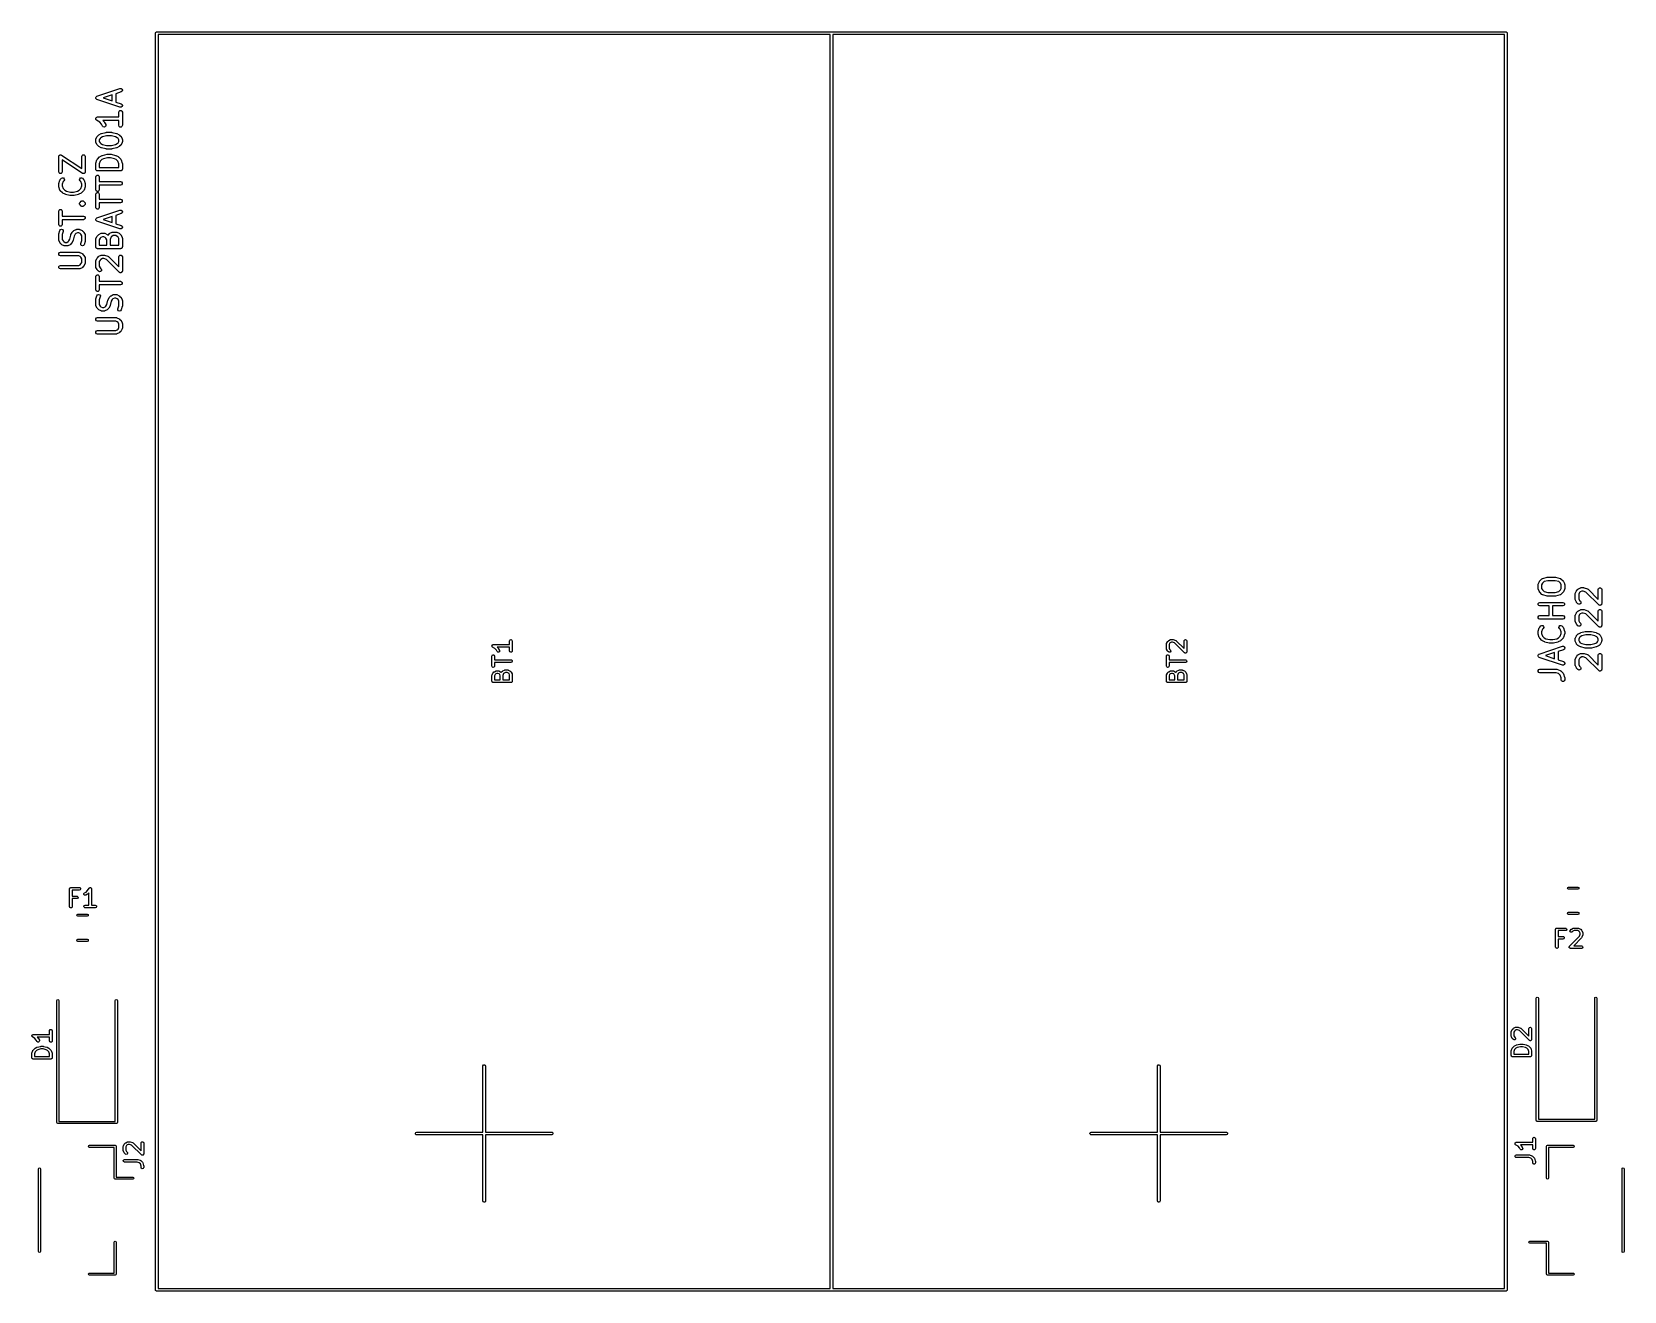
# Model space of a CAD drawing. Extents: x 0.02 to 3.56, y 0.02 to 2.82.
import ezdxf

# ---------------------------------------------------------------- set-up
doc = ezdxf.new("R2010")
doc.units = 0
doc.header["$MEASUREMENT"] = 0
doc.layers.add('BLACK', color=7, linetype='CONTINUOUS')

msp = doc.modelspace()

# ---------------------------------------------------------------- linework, layer by layer
at = {"layer": 'BLACK', "linetype": 'CONTINUOUS'}
for p, q in [((0.297, 2.815), (0.2971, 2.8153)), ((0.297, 0.0197), (0.297, 2.815)), ((0.2971, 2.8155), (0.2972, 2.8156)), ((0.2971, 2.8153), (0.2971, 2.8155)), ((0.2972, 2.816), (0.2977, 2.8166)), ((0.2972, 2.8156), (0.2972, 2.816)), ((0.2977, 2.8166), (0.2981, 2.8172)), ((0.2981, 2.8172), (0.2984, 2.8173)), ((0.2984, 2.8173), (0.2985, 2.8175)), ((0.2985, 2.8175), (0.2993, 2.8176)), ((0.2993, 2.8176), (0.3, 2.8179)), ((0.3, 2.8179), (3.3, 2.8179)), ((0.303, 2.812), (0.303, 0.0226)), ((1.7971, 2.812), (0.303, 2.812)), ((1.7971, 0.0226), (1.7971, 2.812)), ((1.803, 2.812), (1.803, 0.0226)), ((3.2971, 2.812), (1.803, 2.812)), ((3.2971, 0.0226), (3.2971, 2.812)), ((3.3, 2.8179), (3.3004, 2.8178)), ((3.3004, 2.8178), (3.3005, 2.8179)), ((3.3005, 2.8179), (3.3006, 2.8178)), ((3.3006, 2.8178), (3.301, 2.8177)), ((3.301, 2.8177), (3.3016, 2.8172)), ((3.3016, 2.8172), (3.3023, 2.8169)), ((3.3023, 2.8169), (3.3024, 2.8166)), ((3.3024, 2.8166), (3.3026, 2.8164)), ((3.3026, 2.8164), (3.3027, 2.8157)), ((3.3027, 2.8157), (3.303, 2.815)), ((3.303, 2.815), (3.303, 0.0197)), ((0.1669, 2.6746), (0.2181, 2.6917)), ((0.2181, 2.6917), (0.2205, 2.6917)), ((0.2205, 2.6917), (0.2225, 2.6903)), ((0.1642, 2.6709), (0.1646, 2.6721)), ((0.1646, 2.6698), (0.1642, 2.6709)), ((0.1642, 2.6709), (0.1642, 2.6709)), ((0.1642, 2.6709), (0.1642, 2.6709)), ((0.1646, 2.6721), (0.165, 2.6732)), ((0.165, 2.6686), (0.1646, 2.6698)), ((0.165, 2.6732), (0.166, 2.6739)), ((0.165, 2.6732), (0.165, 2.6732)), ((0.165, 2.6732), (0.165, 2.6732)), ((0.166, 2.6679), (0.165, 2.6686)), ((0.165, 2.6686), (0.165, 2.6686)), ((0.165, 2.6686), (0.165, 2.6686)), ((0.166, 2.6739), (0.1669, 2.6746)), ((0.1669, 2.6672), (0.166, 2.6679)), ((0.2181, 2.6501), (0.1669, 2.6672)), ((0.2008, 2.6776), (0.1806, 2.6709)), ((0.1806, 2.6709), (0.2008, 2.6642)), ((0.2008, 2.6642), (0.2008, 2.6776)), ((0.2206, 2.6842), (0.2087, 2.6803)), ((0.2087, 2.6803), (0.2087, 2.6616)), ((0.2087, 2.6616), (0.2206, 2.6576)), ((0.2226, 2.6857), (0.2206, 2.6842)), ((0.2206, 2.6576), (0.2226, 2.6561)), ((0.2225, 2.6903), (0.2233, 2.688)), ((0.2233, 2.688), (0.2226, 2.6857)), ((0.2226, 2.6561), (0.2233, 2.6538)), ((0.1644, 2.6258), (0.1651, 2.6267)), ((0.1644, 2.6257), (0.1644, 2.6258)), ((0.1644, 2.6245), (0.1644, 2.6257)), ((0.1644, 2.6257), (0.1644, 2.6257)), ((0.1644, 2.6234), (0.1644, 2.6245)), ((0.1645, 2.6233), (0.1644, 2.6234)), ((0.1645, 2.6232), (0.1645, 2.6233)), ((0.1652, 2.6223), (0.1645, 2.6232)), ((0.1651, 2.6267), (0.1657, 2.6277)), ((0.1659, 2.6214), (0.1652, 2.6223)), ((0.1657, 2.6277), (0.1658, 2.6277)), ((0.1658, 2.6277), (0.1659, 2.6278)), ((0.1659, 2.6278), (0.1669, 2.6281)), ((0.166, 2.6213), (0.1659, 2.6214)), ((0.1659, 2.6214), (0.1659, 2.6214)), ((0.173, 2.6167), (0.166, 2.6213)), ((0.1669, 2.6281), (0.168, 2.6285)), ((0.168, 2.6285), (0.1681, 2.6285)), ((0.1681, 2.6285), (0.1682, 2.6285)), ((0.1682, 2.6285), (0.2154, 2.6285)), ((0.2154, 2.6207), (0.1801, 2.6207)), ((0.1801, 2.6207), (0.1831, 2.6176)), ((0.2154, 2.6392), (0.2162, 2.6415)), ((0.2154, 2.6285), (0.2154, 2.6392)), ((0.2154, 2.61), (0.2154, 2.6207)), ((0.2162, 2.6415), (0.2181, 2.643)), ((0.2205, 2.6501), (0.2181, 2.6501)), ((0.2181, 2.643), (0.2206, 2.643)), ((0.2225, 2.6515), (0.2205, 2.6501)), ((0.2206, 2.643), (0.2225, 2.6415)), ((0.2233, 2.6538), (0.2225, 2.6515)), ((0.2225, 2.6415), (0.2233, 2.6392)), ((0.2233, 2.6392), (0.2233, 2.61)), ((0.1671, 2.5849), (0.1675, 2.5854)), ((0.1675, 2.5854), (0.1678, 2.5859)), ((0.1678, 2.5859), (0.1703, 2.5884)), ((0.1703, 2.5884), (0.1708, 2.5887)), ((0.1708, 2.5887), (0.1713, 2.5891)), ((0.1713, 2.5891), (0.1762, 2.5916)), ((0.1771, 2.6125), (0.173, 2.6167)), ((0.1762, 2.5916), (0.1766, 2.5916)), ((0.1766, 2.5916), (0.177, 2.5919)), ((0.177, 2.5919), (0.1867, 2.5943)), ((0.1793, 2.6082), (0.1771, 2.6125)), ((0.181, 2.6065), (0.1793, 2.6082)), ((0.1882, 2.5865), (0.1793, 2.5843)), ((0.1834, 2.6061), (0.181, 2.6065)), ((0.1831, 2.6176), (0.1834, 2.6171)), ((0.1834, 2.6171), (0.1839, 2.6166)), ((0.1856, 2.6072), (0.1834, 2.6061)), ((0.1839, 2.6166), (0.1863, 2.6117)), ((0.1867, 2.6093), (0.1856, 2.6072)), ((0.1863, 2.6117), (0.1867, 2.6093)), ((0.1867, 2.5943), (0.1872, 2.5943)), ((0.1872, 2.5943), (0.1877, 2.5944)), ((0.1877, 2.5944), (0.1999, 2.5944)), ((0.1994, 2.5865), (0.1882, 2.5865)), ((0.2082, 2.5843), (0.1994, 2.5865)), ((0.1999, 2.5944), (0.2003, 2.5943)), ((0.2003, 2.5943), (0.2008, 2.5943)), ((0.2008, 2.5943), (0.2106, 2.5919)), ((0.2106, 2.5919), (0.2109, 2.5916)), ((0.2109, 2.5916), (0.2114, 2.5916)), ((0.2114, 2.5916), (0.2162, 2.5891)), ((0.2162, 2.6077), (0.2154, 2.61)), ((0.2181, 2.6062), (0.2162, 2.6077)), ((0.2162, 2.5891), (0.2167, 2.5887)), ((0.2167, 2.5887), (0.2173, 2.5884)), ((0.2173, 2.5884), (0.2197, 2.5859)), ((0.2206, 2.6062), (0.2181, 2.6062)), ((0.2197, 2.5859), (0.22, 2.5854)), ((0.22, 2.5854), (0.2204, 2.5849)), ((0.2225, 2.6077), (0.2206, 2.6062)), ((0.2233, 2.61), (0.2225, 2.6077)), ((0.1642, 2.5783), (0.1645, 2.5792)), ((0.1642, 2.5734), (0.1642, 2.5783)), ((0.1645, 2.5726), (0.1642, 2.5734)), ((0.1645, 2.5792), (0.1647, 2.58)), ((0.1647, 2.5717), (0.1645, 2.5726)), ((0.1647, 2.58), (0.1671, 2.5849)), ((0.1671, 2.5668), (0.1647, 2.5717)), ((0.1675, 2.5663), (0.1671, 2.5668)), ((0.1678, 2.5658), (0.1675, 2.5663)), ((0.1703, 2.5633), (0.1678, 2.5658)), ((0.1708, 2.563), (0.1703, 2.5633)), ((0.1713, 2.5626), (0.1708, 2.563)), ((0.1762, 2.5602), (0.1713, 2.5626)), ((0.1738, 2.5808), (0.1721, 2.5774)), ((0.1721, 2.5774), (0.1721, 2.5743)), ((0.1721, 2.5743), (0.1738, 2.5709)), ((0.1754, 2.5824), (0.1738, 2.5808)), ((0.1738, 2.5709), (0.1754, 2.5693)), ((0.1793, 2.5843), (0.1754, 2.5824)), ((0.1754, 2.5693), (0.1793, 2.5674)), ((0.1766, 2.5601), (0.1762, 2.5602)), ((0.177, 2.5598), (0.1766, 2.5601)), ((0.1867, 2.5574), (0.177, 2.5598)), ((0.1793, 2.5674), (0.1882, 2.5652)), ((0.1872, 2.5574), (0.1867, 2.5574)), ((0.1877, 2.5573), (0.1872, 2.5574)), ((0.1999, 2.5573), (0.1877, 2.5573)), ((0.1882, 2.5652), (0.1994, 2.5652)), ((0.1994, 2.5652), (0.2082, 2.5674)), ((0.2003, 2.5574), (0.1999, 2.5573)), ((0.2008, 2.5574), (0.2003, 2.5574)), ((0.2106, 2.5598), (0.2008, 2.5574)), ((0.2121, 2.5824), (0.2082, 2.5843)), ((0.2082, 2.5674), (0.2121, 2.5693)), ((0.2109, 2.5601), (0.2106, 2.5598)), ((0.2114, 2.5602), (0.2109, 2.5601)), ((0.2162, 2.5626), (0.2114, 2.5602)), ((0.2137, 2.5808), (0.2121, 2.5824)), ((0.2121, 2.5693), (0.2137, 2.5709)), ((0.2154, 2.5774), (0.2137, 2.5808)), ((0.2137, 2.5709), (0.2154, 2.5743)), ((0.2154, 2.5743), (0.2154, 2.5774)), ((0.2167, 2.563), (0.2162, 2.5626)), ((0.2173, 2.5633), (0.2167, 2.563)), ((0.2197, 2.5658), (0.2173, 2.5633)), ((0.22, 2.5663), (0.2197, 2.5658)), ((0.2204, 2.5668), (0.22, 2.5663)), ((0.2204, 2.5849), (0.2229, 2.58)), ((0.2229, 2.5717), (0.2204, 2.5668)), ((0.2229, 2.58), (0.223, 2.5792)), ((0.223, 2.5726), (0.2229, 2.5717)), ((0.223, 2.5792), (0.2233, 2.5783)), ((0.2233, 2.5734), (0.223, 2.5726)), ((0.2233, 2.5783), (0.2233, 2.5734)), ((0.0818, 2.5405), (0.082, 2.541)), ((0.0818, 2.5064), (0.0818, 2.5405)), ((0.082, 2.5416), (0.0824, 2.5422)), ((0.082, 2.541), (0.082, 2.5416)), ((0.0824, 2.5422), (0.0826, 2.5428)), ((0.0826, 2.5428), (0.083, 2.5431)), ((0.083, 2.5431), (0.0833, 2.5436)), ((0.0833, 2.5436), (0.084, 2.5438)), ((0.084, 2.5438), (0.0846, 2.5443)), ((0.0846, 2.5443), (0.0851, 2.5443)), ((0.0851, 2.5443), (0.0856, 2.5444)), ((0.0856, 2.5444), (0.0863, 2.5443)), ((0.0863, 2.5443), (0.087, 2.5443)), ((0.087, 2.5443), (0.0874, 2.5439)), ((0.0874, 2.5439), (0.088, 2.5438)), ((0.088, 2.5438), (0.133, 2.5137)), ((0.1348, 2.5031), (0.0897, 2.5332)), ((0.0897, 2.5332), (0.0897, 2.5064)), ((0.133, 2.5405), (0.1338, 2.5428)), ((0.133, 2.5137), (0.133, 2.5405)), ((0.1338, 2.5428), (0.1357, 2.5443)), ((0.1357, 2.5443), (0.1382, 2.5443)), ((0.1382, 2.5443), (0.1401, 2.5428)), ((0.1401, 2.5428), (0.1409, 2.5405)), ((0.1409, 2.5405), (0.1409, 2.5064)), ((0.1642, 2.5247), (0.1644, 2.5253)), ((0.1642, 2.5125), (0.1642, 2.5247)), ((0.1644, 2.5259), (0.1669, 2.5332)), ((0.1644, 2.5253), (0.1644, 2.5259)), ((0.1669, 2.5332), (0.1674, 2.534)), ((0.1674, 2.534), (0.1678, 2.5348)), ((0.1678, 2.5348), (0.1727, 2.5396)), ((0.1741, 2.5299), (0.1721, 2.524)), ((0.1721, 2.524), (0.1721, 2.5164)), ((0.1721, 2.5164), (0.2154, 2.5164)), ((0.1727, 2.5396), (0.1733, 2.5399)), ((0.1733, 2.5399), (0.1737, 2.5404)), ((0.1737, 2.5404), (0.1786, 2.5428)), ((0.1778, 2.5336), (0.1741, 2.5299)), ((0.1817, 2.5356), (0.1778, 2.5336)), ((0.1786, 2.5428), (0.179, 2.5429)), ((0.179, 2.5429), (0.1794, 2.5431)), ((0.1794, 2.5431), (0.1892, 2.5455)), ((0.1906, 2.5378), (0.1817, 2.5356)), ((0.1892, 2.5455), (0.1896, 2.5455)), ((0.1896, 2.5455), (0.1901, 2.5457)), ((0.1901, 2.5457), (0.1974, 2.5457)), ((0.1969, 2.5378), (0.1906, 2.5378)), ((0.2058, 2.5356), (0.1969, 2.5378)), ((0.1974, 2.5457), (0.1979, 2.5455)), ((0.1979, 2.5455), (0.1984, 2.5455)), ((0.1984, 2.5455), (0.2081, 2.5431)), ((0.2097, 2.5336), (0.2058, 2.5356)), ((0.2081, 2.5431), (0.2085, 2.5429)), ((0.2085, 2.5429), (0.2089, 2.5428)), ((0.2089, 2.5428), (0.2138, 2.5404)), ((0.2135, 2.5299), (0.2097, 2.5336)), ((0.2154, 2.524), (0.2135, 2.5299)), ((0.2138, 2.5404), (0.2143, 2.5399)), ((0.2143, 2.5399), (0.2148, 2.5396)), ((0.2148, 2.5396), (0.2197, 2.5348)), ((0.2154, 2.5164), (0.2154, 2.524)), ((0.2197, 2.5348), (0.2201, 2.534)), ((0.2201, 2.534), (0.2207, 2.5332)), ((0.2207, 2.5332), (0.2231, 2.5259)), ((0.2231, 2.5259), (0.2231, 2.5253)), ((0.2231, 2.5253), (0.2233, 2.5247)), ((0.2233, 2.5247), (0.2233, 2.5125)), ((0.0826, 2.5041), (0.0818, 2.5064)), ((0.0818, 2.4796), (0.082, 2.4802)), ((0.0818, 2.4747), (0.0818, 2.4796)), ((0.082, 2.4808), (0.0845, 2.4881)), ((0.082, 2.4802), (0.082, 2.4808)), ((0.0846, 2.5027), (0.0826, 2.5041)), ((0.0845, 2.4881), (0.085, 2.4889)), ((0.087, 2.5027), (0.0846, 2.5027)), ((0.085, 2.4889), (0.0854, 2.4897)), ((0.0854, 2.4897), (0.0879, 2.4921)), ((0.089, 2.5041), (0.087, 2.5027)), ((0.0879, 2.4921), (0.09, 2.4932)), ((0.0897, 2.5064), (0.089, 2.5041)), ((0.0916, 2.4848), (0.0897, 2.479)), ((0.0897, 2.479), (0.0897, 2.4754)), ((0.09, 2.4932), (0.0924, 2.4928)), ((0.0934, 2.4865), (0.0916, 2.4848)), ((0.0924, 2.4928), (0.0942, 2.4911)), ((0.0945, 2.4887), (0.0934, 2.4865)), ((0.0942, 2.4911), (0.0945, 2.4887)), ((0.1282, 2.4887), (0.1286, 2.4911)), ((0.1293, 2.4865), (0.1282, 2.4887)), ((0.1286, 2.4911), (0.1303, 2.4928)), ((0.1311, 2.4848), (0.1293, 2.4865)), ((0.1303, 2.4928), (0.1327, 2.4932)), ((0.133, 2.479), (0.1311, 2.4848)), ((0.1327, 2.4932), (0.1349, 2.4921)), ((0.133, 2.4754), (0.133, 2.479)), ((0.1353, 2.503), (0.1348, 2.5031)), ((0.1349, 2.4921), (0.1373, 2.4897)), ((0.1357, 2.5027), (0.1353, 2.503)), ((0.1364, 2.5027), (0.1357, 2.5027)), ((0.1371, 2.5025), (0.1364, 2.5027)), ((0.1376, 2.5027), (0.1371, 2.5025)), ((0.1373, 2.4897), (0.1377, 2.4889)), ((0.1382, 2.5027), (0.1376, 2.5027)), ((0.1377, 2.4889), (0.1383, 2.4881)), ((0.1387, 2.5031), (0.1382, 2.5027)), ((0.1383, 2.4881), (0.1407, 2.4808)), ((0.1394, 2.5033), (0.1387, 2.5031)), ((0.1397, 2.5038), (0.1394, 2.5033)), ((0.1401, 2.5041), (0.1397, 2.5038)), ((0.1404, 2.5048), (0.1401, 2.5041)), ((0.1407, 2.5053), (0.1404, 2.5048)), ((0.1409, 2.5064), (0.1407, 2.5059)), ((0.1407, 2.5059), (0.1407, 2.5053)), ((0.1407, 2.4808), (0.1407, 2.4802)), ((0.1407, 2.4802), (0.1409, 2.4796)), ((0.1409, 2.4796), (0.1409, 2.4747)), ((0.1644, 2.5119), (0.1642, 2.5125)), ((0.1642, 2.4954), (0.165, 2.4977)), ((0.1642, 2.4662), (0.1642, 2.4954)), ((0.1644, 2.5113), (0.1644, 2.5119)), ((0.1648, 2.5108), (0.1644, 2.5113)), ((0.165, 2.5102), (0.1648, 2.5108)), ((0.1655, 2.5098), (0.165, 2.5102)), ((0.165, 2.4977), (0.167, 2.4992)), ((0.1659, 2.5093), (0.1655, 2.5098)), ((0.1665, 2.5091), (0.1659, 2.5093)), ((0.167, 2.5087), (0.1665, 2.5091)), ((0.1676, 2.5087), (0.167, 2.5087)), ((0.167, 2.4992), (0.1694, 2.4992)), ((0.1682, 2.5086), (0.1676, 2.5087)), ((0.2194, 2.5086), (0.1682, 2.5086)), ((0.1694, 2.4992), (0.1714, 2.4977)), ((0.1714, 2.4977), (0.1721, 2.4954)), ((0.1721, 2.4954), (0.1721, 2.4847)), ((0.1721, 2.4847), (0.2194, 2.4847)), ((0.2199, 2.5087), (0.2194, 2.5086)), ((0.2194, 2.4847), (0.2217, 2.484)), ((0.2206, 2.5087), (0.2199, 2.5087)), ((0.2211, 2.5091), (0.2206, 2.5087)), ((0.2217, 2.5093), (0.2211, 2.5091)), ((0.222, 2.5098), (0.2217, 2.5093)), ((0.2217, 2.484), (0.2231, 2.482)), ((0.2231, 2.4796), (0.2217, 2.4776)), ((0.2225, 2.5102), (0.222, 2.5098)), ((0.2227, 2.5108), (0.2225, 2.5102)), ((0.2231, 2.5113), (0.2227, 2.5108)), ((0.2233, 2.5125), (0.2231, 2.5119)), ((0.2231, 2.5119), (0.2231, 2.5113)), ((0.2231, 2.482), (0.2231, 2.4796)), ((0.082, 2.4741), (0.0818, 2.4747)), ((0.082, 2.4735), (0.082, 2.4741)), ((0.0845, 2.4661), (0.082, 2.4735)), ((0.085, 2.4654), (0.0845, 2.4661)), ((0.0854, 2.4646), (0.085, 2.4654)), ((0.0903, 2.4597), (0.0854, 2.4646)), ((0.0897, 2.4754), (0.0916, 2.4695)), ((0.0909, 2.4594), (0.0903, 2.4597)), ((0.0913, 2.459), (0.0909, 2.4594)), ((0.0962, 2.4566), (0.0913, 2.459)), ((0.0916, 2.4695), (0.0954, 2.4658)), ((0.0954, 2.4658), (0.0993, 2.4638)), ((0.0966, 2.4565), (0.0962, 2.4566)), ((0.097, 2.4563), (0.0966, 2.4565)), ((0.1068, 2.4538), (0.097, 2.4563)), ((0.0993, 2.4638), (0.1082, 2.4616)), ((0.1072, 2.4539), (0.1068, 2.4538)), ((0.1077, 2.4537), (0.1072, 2.4539)), ((0.115, 2.4537), (0.1077, 2.4537)), ((0.1082, 2.4616), (0.1145, 2.4616)), ((0.1145, 2.4616), (0.1234, 2.4638)), ((0.1155, 2.4539), (0.115, 2.4537)), ((0.116, 2.4538), (0.1155, 2.4539)), ((0.1257, 2.4563), (0.116, 2.4538)), ((0.1234, 2.4638), (0.1273, 2.4658)), ((0.1261, 2.4565), (0.1257, 2.4563)), ((0.1265, 2.4566), (0.1261, 2.4565)), ((0.1314, 2.459), (0.1265, 2.4566)), ((0.1273, 2.4658), (0.1311, 2.4695)), ((0.1311, 2.4695), (0.133, 2.4754)), ((0.1319, 2.4594), (0.1314, 2.459)), ((0.1324, 2.4597), (0.1319, 2.4594)), ((0.1373, 2.4646), (0.1324, 2.4597)), ((0.1377, 2.4654), (0.1373, 2.4646)), ((0.1383, 2.4661), (0.1377, 2.4654)), ((0.1407, 2.4735), (0.1383, 2.4661)), ((0.1409, 2.4747), (0.1407, 2.4741)), ((0.1407, 2.4741), (0.1407, 2.4735)), ((0.165, 2.4639), (0.1642, 2.4662)), ((0.1642, 2.4564), (0.165, 2.4588)), ((0.1642, 2.4272), (0.1642, 2.4564)), ((0.167, 2.4624), (0.165, 2.4639)), ((0.165, 2.4588), (0.167, 2.4602)), ((0.1694, 2.4624), (0.167, 2.4624)), ((0.167, 2.4602), (0.1694, 2.4602)), ((0.1714, 2.4639), (0.1694, 2.4624)), ((0.1694, 2.4602), (0.1714, 2.4588)), ((0.1721, 2.4662), (0.1714, 2.4639)), ((0.1714, 2.4588), (0.1721, 2.4564)), ((0.2194, 2.4769), (0.1721, 2.4769)), ((0.1721, 2.4769), (0.1721, 2.4662)), ((0.1721, 2.4564), (0.1721, 2.4457)), ((0.1721, 2.4457), (0.2194, 2.4457)), ((0.2217, 2.4776), (0.2194, 2.4769)), ((0.2194, 2.4457), (0.2217, 2.445)), ((0.2217, 2.445), (0.2231, 2.443)), ((0.0818, 2.4187), (0.0826, 2.421)), ((0.0818, 2.3894), (0.0818, 2.4187)), ((0.0826, 2.421), (0.0846, 2.4224)), ((0.0846, 2.4224), (0.087, 2.4224)), ((0.087, 2.4224), (0.089, 2.421)), ((0.089, 2.421), (0.0897, 2.4187)), ((0.0897, 2.4187), (0.0897, 2.408)), ((0.0897, 2.408), (0.137, 2.408)), ((0.1282, 2.4363), (0.1283, 2.4366)), ((0.1283, 2.4357), (0.1282, 2.4363)), ((0.1282, 2.4351), (0.1283, 2.4357)), ((0.1283, 2.4348), (0.1282, 2.4351)), ((0.1283, 2.4369), (0.1285, 2.4372)), ((0.1283, 2.4366), (0.1283, 2.4369)), ((0.1283, 2.4345), (0.1283, 2.4348)), ((0.1285, 2.4342), (0.1283, 2.4345)), ((0.1285, 2.4372), (0.1286, 2.4375)), ((0.1286, 2.4339), (0.1285, 2.4342)), ((0.1286, 2.4375), (0.129, 2.4379)), ((0.129, 2.4335), (0.1286, 2.4339)), ((0.129, 2.4379), (0.1293, 2.4385)), ((0.1293, 2.4329), (0.129, 2.4335)), ((0.1293, 2.4385), (0.1317, 2.4409)), ((0.1317, 2.4305), (0.1293, 2.4329)), ((0.1317, 2.4409), (0.1323, 2.4412)), ((0.1323, 2.4302), (0.1317, 2.4305)), ((0.1323, 2.4412), (0.1327, 2.4417)), ((0.1327, 2.4298), (0.1323, 2.4302)), ((0.1327, 2.4417), (0.1333, 2.4418)), ((0.1333, 2.4297), (0.1327, 2.4298)), ((0.1333, 2.4418), (0.1339, 2.442)), ((0.1339, 2.4294), (0.1333, 2.4297)), ((0.1339, 2.442), (0.1345, 2.4419)), ((0.1345, 2.4295), (0.1339, 2.4294)), ((0.1345, 2.4419), (0.1351, 2.442)), ((0.1351, 2.4294), (0.1345, 2.4295)), ((0.1351, 2.442), (0.1357, 2.4418)), ((0.1357, 2.4297), (0.1351, 2.4294)), ((0.1357, 2.4418), (0.1363, 2.4417)), ((0.1363, 2.4298), (0.1357, 2.4297)), ((0.1363, 2.4417), (0.1367, 2.4412)), ((0.1367, 2.4302), (0.1363, 2.4298)), ((0.1367, 2.4412), (0.1373, 2.4409)), ((0.1373, 2.4305), (0.1367, 2.4302)), ((0.137, 2.408), (0.1393, 2.4072)), ((0.1373, 2.4409), (0.1397, 2.4385)), ((0.1397, 2.4329), (0.1373, 2.4305)), ((0.1397, 2.4385), (0.14, 2.4379)), ((0.14, 2.4335), (0.1397, 2.4329)), ((0.14, 2.4379), (0.1405, 2.4375)), ((0.1405, 2.4339), (0.14, 2.4335)), ((0.1405, 2.4375), (0.1405, 2.4372)), ((0.1405, 2.4372), (0.1407, 2.4369)), ((0.1407, 2.4345), (0.1405, 2.4342)), ((0.1405, 2.4342), (0.1405, 2.4339)), ((0.1407, 2.4369), (0.1407, 2.4366)), ((0.1407, 2.4366), (0.1408, 2.4363)), ((0.1408, 2.4363), (0.1407, 2.4357)), ((0.1407, 2.4357), (0.1408, 2.4351)), ((0.1408, 2.4351), (0.1407, 2.4348)), ((0.1407, 2.4348), (0.1407, 2.4345)), ((0.165, 2.4249), (0.1642, 2.4272)), ((0.167, 2.4234), (0.165, 2.4249)), ((0.1669, 2.4041), (0.2181, 2.4212)), ((0.1694, 2.4234), (0.167, 2.4234)), ((0.1714, 2.4249), (0.1694, 2.4234)), ((0.1721, 2.4272), (0.1714, 2.4249)), ((0.2194, 2.4379), (0.1721, 2.4379)), ((0.1721, 2.4379), (0.1721, 2.4272)), ((0.2206, 2.4137), (0.2087, 2.4097)), ((0.2087, 2.4097), (0.2087, 2.391)), ((0.2181, 2.4212), (0.2205, 2.4212)), ((0.2217, 2.4386), (0.2194, 2.4379)), ((0.2205, 2.4212), (0.2225, 2.4198)), ((0.2226, 2.4152), (0.2206, 2.4137)), ((0.2231, 2.4406), (0.2217, 2.4386)), ((0.2225, 2.4198), (0.2233, 2.4175)), ((0.2233, 2.4175), (0.2226, 2.4152)), ((0.2231, 2.443), (0.2231, 2.4406)), ((0.0826, 2.3871), (0.0818, 2.3894)), ((0.082, 2.3687), (0.0845, 2.376)), ((0.0846, 2.3857), (0.0826, 2.3871)), ((0.0845, 2.376), (0.0859, 2.378)), ((0.087, 2.3857), (0.0846, 2.3857)), ((0.0859, 2.378), (0.0882, 2.3787)), ((0.089, 2.3871), (0.087, 2.3857)), ((0.0882, 2.3787), (0.0905, 2.3779)), ((0.0897, 2.3894), (0.089, 2.3871)), ((0.137, 2.4001), (0.0897, 2.4001)), ((0.0897, 2.4001), (0.0897, 2.3894)), ((0.0919, 2.3735), (0.0897, 2.3668)), ((0.0905, 2.3779), (0.092, 2.376)), ((0.092, 2.376), (0.0919, 2.3735)), ((0.1119, 2.3721), (0.1122, 2.3727)), ((0.1122, 2.3727), (0.1147, 2.3751)), ((0.1147, 2.3751), (0.1152, 2.3754)), ((0.1152, 2.3754), (0.1157, 2.3759)), ((0.1157, 2.3759), (0.1206, 2.3783)), ((0.1206, 2.3783), (0.1215, 2.3784)), ((0.1215, 2.3784), (0.1223, 2.3787)), ((0.1223, 2.3787), (0.1272, 2.3787)), ((0.1272, 2.3787), (0.1281, 2.3784)), ((0.1281, 2.3784), (0.129, 2.3783)), ((0.129, 2.3783), (0.1338, 2.3759)), ((0.1338, 2.3759), (0.1343, 2.3754)), ((0.1343, 2.3754), (0.1349, 2.3751)), ((0.1349, 2.3751), (0.1373, 2.3727)), ((0.1393, 2.4009), (0.137, 2.4001)), ((0.1373, 2.3727), (0.1376, 2.3721)), ((0.1393, 2.4072), (0.1407, 2.4053)), ((0.1407, 2.4028), (0.1393, 2.4009)), ((0.1407, 2.4053), (0.1407, 2.4028)), ((0.1642, 2.4004), (0.1646, 2.4015)), ((0.1642, 2.4003), (0.1642, 2.4004)), ((0.1642, 2.4004), (0.1642, 2.4004)), ((0.1646, 2.3992), (0.1642, 2.4003)), ((0.1646, 2.4015), (0.165, 2.4027)), ((0.165, 2.3981), (0.1646, 2.3992)), ((0.165, 2.4027), (0.166, 2.4034)), ((0.165, 2.4027), (0.165, 2.4027)), ((0.165, 2.4027), (0.165, 2.4027)), ((0.165, 2.398), (0.165, 2.3981)), ((0.165, 2.3981), (0.165, 2.3981)), ((0.166, 2.3973), (0.165, 2.398)), ((0.166, 2.4034), (0.1669, 2.4041)), ((0.1669, 2.3966), (0.166, 2.3973)), ((0.2181, 2.3796), (0.1669, 2.3966)), ((0.2008, 2.4071), (0.1806, 2.4004)), ((0.1806, 2.4004), (0.2008, 2.3937)), ((0.2008, 2.3937), (0.2008, 2.4071)), ((0.2014, 2.3723), (0.2023, 2.3726)), ((0.2023, 2.3726), (0.2096, 2.3726)), ((0.2087, 2.391), (0.2206, 2.387)), ((0.2096, 2.3726), (0.2105, 2.3723)), ((0.2205, 2.3796), (0.2181, 2.3796)), ((0.2225, 2.381), (0.2205, 2.3796)), ((0.2206, 2.387), (0.2226, 2.3856)), ((0.2233, 2.3833), (0.2225, 2.381)), ((0.2226, 2.3856), (0.2233, 2.3833)), ((0.0818, 2.3675), (0.082, 2.3681)), ((0.0818, 2.3553), (0.0818, 2.3675)), ((0.0821, 2.3544), (0.0818, 2.3553)), ((0.082, 2.3681), (0.082, 2.3687)), ((0.0823, 2.3535), (0.0821, 2.3544)), ((0.0847, 2.3487), (0.0823, 2.3535)), ((0.0851, 2.3482), (0.0847, 2.3487)), ((0.0854, 2.3476), (0.0851, 2.3482)), ((0.0879, 2.3452), (0.0854, 2.3476)), ((0.0884, 2.3449), (0.0879, 2.3452)), ((0.0889, 2.3445), (0.0884, 2.3449)), ((0.0938, 2.342), (0.0889, 2.3445)), ((0.0897, 2.3668), (0.0897, 2.3562)), ((0.0897, 2.3562), (0.0914, 2.3527)), ((0.0914, 2.3527), (0.093, 2.3512)), ((0.093, 2.3512), (0.0964, 2.3495)), ((0.0947, 2.3419), (0.0938, 2.342)), ((0.0955, 2.3416), (0.0947, 2.3419)), ((0.1004, 2.3416), (0.0955, 2.3416)), ((0.0964, 2.3495), (0.0995, 2.3495)), ((0.0995, 2.3495), (0.1029, 2.3512)), ((0.1013, 2.3419), (0.1004, 2.3416)), ((0.1022, 2.342), (0.1013, 2.3419)), ((0.107, 2.3445), (0.1022, 2.342)), ((0.1029, 2.3512), (0.1045, 2.3527)), ((0.1045, 2.3527), (0.1064, 2.3567)), ((0.1064, 2.3567), (0.1088, 2.366)), ((0.1075, 2.3449), (0.107, 2.3445)), ((0.1081, 2.3452), (0.1075, 2.3449)), ((0.1105, 2.3476), (0.1081, 2.3452)), ((0.1088, 2.366), (0.109, 2.3664)), ((0.109, 2.3664), (0.1091, 2.3668)), ((0.1091, 2.3668), (0.1115, 2.3717)), ((0.1108, 2.3482), (0.1105, 2.3476)), ((0.1112, 2.3487), (0.1108, 2.3482)), ((0.1137, 2.3535), (0.1112, 2.3487)), ((0.1115, 2.3717), (0.1119, 2.3721)), ((0.114, 2.3543), (0.1137, 2.354)), ((0.1137, 2.354), (0.1137, 2.3535)), ((0.1163, 2.3637), (0.114, 2.3543)), ((0.1183, 2.3676), (0.1163, 2.3637)), ((0.1198, 2.3691), (0.1183, 2.3676)), ((0.1233, 2.3708), (0.1198, 2.3691)), ((0.1263, 2.3708), (0.1233, 2.3708)), ((0.1297, 2.3691), (0.1263, 2.3708)), ((0.1313, 2.3676), (0.1297, 2.3691)), ((0.1308, 2.3468), (0.133, 2.3535)), ((0.1308, 2.3443), (0.1308, 2.3468)), ((0.1322, 2.3424), (0.1308, 2.3443)), ((0.133, 2.3641), (0.1313, 2.3676)), ((0.1345, 2.3416), (0.1322, 2.3424)), ((0.133, 2.3535), (0.133, 2.3641)), ((0.1368, 2.3423), (0.1345, 2.3416)), ((0.1383, 2.3443), (0.1368, 2.3423)), ((0.1376, 2.3721), (0.138, 2.3717)), ((0.138, 2.3717), (0.1405, 2.3668)), ((0.1407, 2.3516), (0.1383, 2.3443)), ((0.1405, 2.3668), (0.1406, 2.3659)), ((0.1406, 2.3659), (0.1409, 2.365)), ((0.1409, 2.3529), (0.1407, 2.3522)), ((0.1407, 2.3522), (0.1407, 2.3516)), ((0.1409, 2.365), (0.1409, 2.3529)), ((0.1642, 2.3565), (0.1645, 2.3574)), ((0.1642, 2.3394), (0.1642, 2.3565)), ((0.1644, 2.3388), (0.1642, 2.3394)), ((0.1644, 2.3382), (0.1644, 2.3388)), ((0.1648, 2.3377), (0.1644, 2.3382)), ((0.1645, 2.3574), (0.1647, 2.3583)), ((0.1647, 2.3583), (0.1671, 2.3631)), ((0.165, 2.3371), (0.1648, 2.3377)), ((0.1655, 2.3368), (0.165, 2.3371)), ((0.1671, 2.3631), (0.1675, 2.3636)), ((0.1675, 2.3636), (0.1678, 2.3642)), ((0.1678, 2.3642), (0.1703, 2.3666)), ((0.1703, 2.3666), (0.1708, 2.3669)), ((0.1708, 2.3669), (0.1713, 2.3673)), ((0.1713, 2.3673), (0.1762, 2.3698)), ((0.1738, 2.359), (0.1721, 2.3556)), ((0.1721, 2.3556), (0.1721, 2.3434)), ((0.1721, 2.3434), (0.1886, 2.3434)), ((0.1754, 2.3606), (0.1738, 2.359)), ((0.1789, 2.3623), (0.1754, 2.3606)), ((0.1762, 2.3698), (0.1771, 2.3699)), ((0.1771, 2.3699), (0.1779, 2.3702)), ((0.1779, 2.3702), (0.1828, 2.3702)), ((0.1819, 2.3623), (0.1789, 2.3623)), ((0.1853, 2.3606), (0.1819, 2.3623)), ((0.1828, 2.3702), (0.1837, 2.3699)), ((0.1837, 2.3699), (0.1846, 2.3698)), ((0.1846, 2.3698), (0.1894, 2.3673)), ((0.1869, 2.359), (0.1853, 2.3606)), ((0.1886, 2.3556), (0.1869, 2.359)), ((0.1886, 2.3434), (0.1886, 2.3556)), ((0.1894, 2.3673), (0.1899, 2.3669)), ((0.1899, 2.3669), (0.1905, 2.3666)), ((0.1905, 2.3666), (0.1916, 2.3655)), ((0.1916, 2.3655), (0.1918, 2.3658)), ((0.1918, 2.3658), (0.1922, 2.3666)), ((0.1922, 2.3666), (0.1946, 2.369)), ((0.1946, 2.369), (0.1952, 2.3693)), ((0.1952, 2.3693), (0.1957, 2.3698)), ((0.1957, 2.3698), (0.2005, 2.3722)), ((0.1984, 2.3617), (0.1965, 2.3559)), ((0.1965, 2.3559), (0.1965, 2.3434)), ((0.1965, 2.3434), (0.2154, 2.3434)), ((0.1998, 2.363), (0.1984, 2.3617)), ((0.2032, 2.3648), (0.1998, 2.363)), ((0.2005, 2.3722), (0.2014, 2.3723)), ((0.2087, 2.3648), (0.2032, 2.3648)), ((0.2121, 2.363), (0.2087, 2.3648)), ((0.2105, 2.3723), (0.2114, 2.3722)), ((0.2114, 2.3722), (0.2162, 2.3698)), ((0.2137, 2.3615), (0.2121, 2.363)), ((0.2154, 2.358), (0.2137, 2.3615)), ((0.2154, 2.3434), (0.2154, 2.358)), ((0.2162, 2.3698), (0.2167, 2.3693)), ((0.2167, 2.3693), (0.2173, 2.369)), ((0.2173, 2.369), (0.2197, 2.3666)), ((0.2197, 2.3666), (0.22, 2.366)), ((0.22, 2.366), (0.2204, 2.3656)), ((0.2204, 2.3656), (0.2229, 2.3607)), ((0.2225, 2.3371), (0.222, 2.3368)), ((0.2227, 2.3377), (0.2225, 2.3371)), ((0.2231, 2.3382), (0.2227, 2.3377)), ((0.2229, 2.3607), (0.223, 2.3598)), ((0.223, 2.3598), (0.2233, 2.3589)), ((0.2233, 2.3394), (0.2231, 2.3388)), ((0.2231, 2.3388), (0.2231, 2.3382)), ((0.2233, 2.3589), (0.2233, 2.3394)), ((0.082, 2.3248), (0.0835, 2.3268)), ((0.082, 2.3224), (0.082, 2.3248)), ((0.0835, 2.3204), (0.082, 2.3224)), ((0.0835, 2.3268), (0.0858, 2.3275)), ((0.0858, 2.3197), (0.0835, 2.3204)), ((0.0858, 2.3275), (0.1272, 2.3275)), ((0.1263, 2.3197), (0.0858, 2.3197)), ((0.1297, 2.3179), (0.1263, 2.3197)), ((0.1272, 2.3275), (0.1281, 2.3273)), ((0.1281, 2.3273), (0.129, 2.3271)), ((0.129, 2.3271), (0.1338, 2.3247)), ((0.1313, 2.3164), (0.1297, 2.3179)), ((0.133, 2.3129), (0.1313, 2.3164)), ((0.1313, 2.3016), (0.133, 2.305)), ((0.133, 2.305), (0.133, 2.3129)), ((0.1338, 2.3247), (0.1343, 2.3242)), ((0.1343, 2.3242), (0.1349, 2.3239)), ((0.1349, 2.3239), (0.1373, 2.3215)), ((0.1373, 2.3215), (0.1376, 2.3209)), ((0.1376, 2.3209), (0.138, 2.3205)), ((0.138, 2.3205), (0.1405, 2.3156)), ((0.1405, 2.3024), (0.138, 2.2975)), ((0.1405, 2.3156), (0.1406, 2.3147)), ((0.1406, 2.3032), (0.1405, 2.3024)), ((0.1406, 2.3147), (0.1409, 2.3139)), ((0.1409, 2.3041), (0.1406, 2.3032)), ((0.1409, 2.3139), (0.1409, 2.3041)), ((0.1642, 2.3078), (0.1645, 2.3086)), ((0.1642, 2.2956), (0.1642, 2.3078)), ((0.1645, 2.3086), (0.1647, 2.3095)), ((0.1647, 2.3095), (0.1671, 2.3144)), ((0.1659, 2.3363), (0.1655, 2.3368)), ((0.1665, 2.3361), (0.1659, 2.3363)), ((0.167, 2.3357), (0.1665, 2.3361)), ((0.1676, 2.3357), (0.167, 2.3357)), ((0.1671, 2.3144), (0.1675, 2.3148)), ((0.1675, 2.3148), (0.1678, 2.3154)), ((0.1682, 2.3355), (0.1676, 2.3357)), ((0.1678, 2.3154), (0.1703, 2.3179)), ((0.2194, 2.3355), (0.1682, 2.3355)), ((0.1703, 2.3179), (0.1708, 2.3182)), ((0.1708, 2.3182), (0.1713, 2.3186)), ((0.1713, 2.3186), (0.1762, 2.321)), ((0.1738, 2.3103), (0.1721, 2.3068)), ((0.1721, 2.3068), (0.1721, 2.2965)), ((0.1754, 2.3118), (0.1738, 2.3103)), ((0.1789, 2.3136), (0.1754, 2.3118)), ((0.1762, 2.321), (0.1771, 2.3212)), ((0.1771, 2.3212), (0.1779, 2.3215)), ((0.1779, 2.3215), (0.1828, 2.3215)), ((0.1822, 2.3136), (0.1789, 2.3136)), ((0.188, 2.3116), (0.1822, 2.3136)), ((0.1828, 2.3215), (0.1834, 2.3213)), ((0.1834, 2.3213), (0.184, 2.3213)), ((0.184, 2.3213), (0.1914, 2.3188)), ((0.2166, 2.283), (0.188, 2.3116)), ((0.1914, 2.3188), (0.1921, 2.3183)), ((0.1921, 2.3183), (0.1929, 2.3179)), ((0.1929, 2.3179), (0.2154, 2.2953)), ((0.2154, 2.3175), (0.2162, 2.3198)), ((0.2154, 2.2953), (0.2154, 2.3175)), ((0.2162, 2.3198), (0.2181, 2.3213)), ((0.2181, 2.3213), (0.2206, 2.3213)), ((0.2199, 2.3357), (0.2194, 2.3355)), ((0.2206, 2.3357), (0.2199, 2.3357)), ((0.2211, 2.3361), (0.2206, 2.3357)), ((0.2206, 2.3213), (0.2225, 2.3198)), ((0.2217, 2.3363), (0.2211, 2.3361)), ((0.222, 2.3368), (0.2217, 2.3363)), ((0.2225, 2.3198), (0.2233, 2.3175)), ((0.2233, 2.3175), (0.2233, 2.2858)), ((0.082, 2.2956), (0.0835, 2.2975)), ((0.082, 2.2931), (0.082, 2.2956)), ((0.0835, 2.2912), (0.082, 2.2931)), ((0.0835, 2.2975), (0.0858, 2.2983)), ((0.0858, 2.2904), (0.0835, 2.2912)), ((0.0858, 2.2983), (0.1263, 2.2983)), ((0.1272, 2.2904), (0.0858, 2.2904)), ((0.1263, 2.2983), (0.1297, 2.3)), ((0.1281, 2.2907), (0.1272, 2.2904)), ((0.129, 2.2908), (0.1281, 2.2907)), ((0.1338, 2.2933), (0.129, 2.2908)), ((0.1297, 2.3), (0.1313, 2.3016)), ((0.1343, 2.2937), (0.1338, 2.2933)), ((0.1349, 2.294), (0.1343, 2.2937)), ((0.1373, 2.2965), (0.1349, 2.294)), ((0.1376, 2.297), (0.1373, 2.2965)), ((0.138, 2.2975), (0.1376, 2.297)), ((0.1645, 2.2947), (0.1642, 2.2956)), ((0.1642, 2.2736), (0.165, 2.276)), ((0.1642, 2.2444), (0.1642, 2.2736)), ((0.1647, 2.2938), (0.1645, 2.2947)), ((0.1671, 2.2889), (0.1647, 2.2938)), ((0.165, 2.276), (0.167, 2.2774)), ((0.167, 2.2774), (0.1694, 2.2774)), ((0.1675, 2.2885), (0.1671, 2.2889)), ((0.1678, 2.2879), (0.1675, 2.2885)), ((0.1703, 2.2855), (0.1678, 2.2879)), ((0.1694, 2.2774), (0.1714, 2.276)), ((0.1724, 2.2844), (0.1703, 2.2855)), ((0.1714, 2.276), (0.1721, 2.2736)), ((0.1721, 2.2965), (0.1738, 2.293)), ((0.1721, 2.2736), (0.1721, 2.263)), ((0.1748, 2.2848), (0.1724, 2.2844)), ((0.1738, 2.293), (0.1758, 2.291)), ((0.1766, 2.2865), (0.1748, 2.2848)), ((0.1758, 2.291), (0.1769, 2.2889)), ((0.1769, 2.2889), (0.1766, 2.2865)), ((0.2174, 2.2826), (0.2166, 2.283)), ((0.2181, 2.2821), (0.2174, 2.2826)), ((0.2185, 2.2821), (0.2181, 2.2821)), ((0.2187, 2.2819), (0.2185, 2.2821)), ((0.2196, 2.2821), (0.2187, 2.2819)), ((0.2206, 2.2821), (0.2196, 2.2821)), ((0.2208, 2.2823), (0.2206, 2.2821)), ((0.2211, 2.2823), (0.2208, 2.2823)), ((0.2218, 2.283), (0.2211, 2.2823)), ((0.2225, 2.2835), (0.2218, 2.283)), ((0.2226, 2.2838), (0.2225, 2.2835)), ((0.2229, 2.284), (0.2226, 2.2838)), ((0.223, 2.2849), (0.2229, 2.284)), ((0.2233, 2.2858), (0.223, 2.2849)), ((0.165, 2.2421), (0.1642, 2.2444)), ((0.1644, 2.2237), (0.1669, 2.231)), ((0.167, 2.2407), (0.165, 2.2421)), ((0.1669, 2.231), (0.1683, 2.233)), ((0.1694, 2.2407), (0.167, 2.2407)), ((0.1683, 2.233), (0.1706, 2.2337)), ((0.1714, 2.2421), (0.1694, 2.2407)), ((0.1706, 2.2337), (0.1729, 2.2329)), ((0.1721, 2.2444), (0.1714, 2.2421)), ((0.1721, 2.263), (0.2194, 2.263)), ((0.2194, 2.2551), (0.1721, 2.2551)), ((0.1721, 2.2551), (0.1721, 2.2444)), ((0.1729, 2.2329), (0.1744, 2.231)), ((0.1744, 2.231), (0.1743, 2.2285)), ((0.1981, 2.2309), (0.203, 2.2333)), ((0.203, 2.2333), (0.2039, 2.2334)), ((0.2039, 2.2334), (0.2047, 2.2337)), ((0.2047, 2.2337), (0.2096, 2.2337)), ((0.2096, 2.2337), (0.2105, 2.2334)), ((0.2105, 2.2334), (0.2114, 2.2333)), ((0.2114, 2.2333), (0.2162, 2.2309)), ((0.2194, 2.263), (0.2217, 2.2622)), ((0.2217, 2.2558), (0.2194, 2.2551)), ((0.2217, 2.2622), (0.2231, 2.2602)), ((0.2231, 2.2578), (0.2217, 2.2558)), ((0.2231, 2.2602), (0.2231, 2.2578)), ((0.1642, 2.2225), (0.1644, 2.2231)), ((0.1642, 2.2103), (0.1642, 2.2225)), ((0.1645, 2.2094), (0.1642, 2.2103)), ((0.1644, 2.2231), (0.1644, 2.2237)), ((0.1647, 2.2085), (0.1645, 2.2094)), ((0.1671, 2.2036), (0.1647, 2.2085)), ((0.1675, 2.2032), (0.1671, 2.2036)), ((0.1678, 2.2026), (0.1675, 2.2032)), ((0.1703, 2.2002), (0.1678, 2.2026)), ((0.1708, 2.1999), (0.1703, 2.2002)), ((0.1713, 2.1994), (0.1708, 2.1999)), ((0.1762, 2.197), (0.1713, 2.1994)), ((0.1743, 2.2285), (0.1721, 2.2218)), ((0.1721, 2.2218), (0.1721, 2.2112)), ((0.1721, 2.2112), (0.1738, 2.2077)), ((0.1738, 2.2077), (0.1754, 2.2062)), ((0.1754, 2.2062), (0.1789, 2.2045)), ((0.1771, 2.1969), (0.1762, 2.197)), ((0.1779, 2.1966), (0.1771, 2.1969)), ((0.1828, 2.1966), (0.1779, 2.1966)), ((0.1789, 2.2045), (0.1819, 2.2045)), ((0.1819, 2.2045), (0.1853, 2.2062)), ((0.1837, 2.1969), (0.1828, 2.1966)), ((0.1846, 2.197), (0.1837, 2.1969)), ((0.1894, 2.1994), (0.1846, 2.197)), ((0.1853, 2.2062), (0.1869, 2.2077)), ((0.1869, 2.2077), (0.1888, 2.2117)), ((0.1888, 2.2117), (0.1912, 2.221)), ((0.1899, 2.1999), (0.1894, 2.1994)), ((0.1905, 2.2002), (0.1899, 2.1999)), ((0.1929, 2.2026), (0.1905, 2.2002)), ((0.1912, 2.221), (0.1914, 2.2214)), ((0.1914, 2.2214), (0.1915, 2.2218)), ((0.1915, 2.2218), (0.1939, 2.2267)), ((0.1932, 2.2032), (0.1929, 2.2026)), ((0.1936, 2.2036), (0.1932, 2.2032)), ((0.1961, 2.2085), (0.1936, 2.2036)), ((0.1939, 2.2267), (0.1943, 2.2271)), ((0.1943, 2.2271), (0.1946, 2.2277)), ((0.1946, 2.2277), (0.1971, 2.2301)), ((0.1964, 2.2093), (0.1961, 2.209)), ((0.1961, 2.209), (0.1961, 2.2085)), ((0.1987, 2.2186), (0.1964, 2.2093)), ((0.1971, 2.2301), (0.1976, 2.2304)), ((0.1976, 2.2304), (0.1981, 2.2309)), ((0.2007, 2.2226), (0.1987, 2.2186)), ((0.2022, 2.2241), (0.2007, 2.2226)), ((0.2057, 2.2258), (0.2022, 2.2241)), ((0.2087, 2.2258), (0.2057, 2.2258)), ((0.2121, 2.2241), (0.2087, 2.2258)), ((0.2137, 2.2226), (0.2121, 2.2241)), ((0.2132, 2.2018), (0.2154, 2.2085)), ((0.2132, 2.1993), (0.2132, 2.2018)), ((0.2146, 2.1974), (0.2132, 2.1993)), ((0.2154, 2.2191), (0.2137, 2.2226)), ((0.2169, 2.1966), (0.2146, 2.1974)), ((0.2154, 2.2085), (0.2154, 2.2191)), ((0.2162, 2.2309), (0.2167, 2.2304)), ((0.2167, 2.2304), (0.2173, 2.2301)), ((0.2192, 2.1973), (0.2169, 2.1966)), ((0.2173, 2.2301), (0.2197, 2.2277)), ((0.2207, 2.1993), (0.2192, 2.1973)), ((0.2197, 2.2277), (0.22, 2.2271)), ((0.22, 2.2271), (0.2204, 2.2267)), ((0.2204, 2.2267), (0.2229, 2.2218)), ((0.2231, 2.2066), (0.2207, 2.1993)), ((0.2229, 2.2218), (0.223, 2.2209)), ((0.223, 2.2209), (0.2233, 2.22)), ((0.2233, 2.2078), (0.2231, 2.2072)), ((0.2231, 2.2072), (0.2231, 2.2066)), ((0.2233, 2.22), (0.2233, 2.2078)), ((0.1644, 2.1798), (0.1659, 2.1818)), ((0.1644, 2.1774), (0.1644, 2.1798)), ((0.1659, 2.1754), (0.1644, 2.1774)), ((0.1659, 2.1818), (0.1682, 2.1825)), ((0.1682, 2.1747), (0.1659, 2.1754)), ((0.1682, 2.1825), (0.2096, 2.1825)), ((0.2087, 2.1747), (0.1682, 2.1747)), ((0.2121, 2.1729), (0.2087, 2.1747)), ((0.2096, 2.1825), (0.2105, 2.1822)), ((0.2105, 2.1822), (0.2114, 2.1821)), ((0.2114, 2.1821), (0.2162, 2.1797)), ((0.2137, 2.1714), (0.2121, 2.1729)), ((0.2154, 2.1679), (0.2137, 2.1714)), ((0.2154, 2.16), (0.2154, 2.1679)), ((0.2162, 2.1797), (0.2167, 2.1792)), ((0.2167, 2.1792), (0.2173, 2.1789)), ((0.2173, 2.1789), (0.2197, 2.1765)), ((0.2197, 2.1765), (0.22, 2.1759)), ((0.22, 2.1759), (0.2204, 2.1755)), ((0.2204, 2.1755), (0.2229, 2.1706)), ((0.2229, 2.1706), (0.223, 2.1697)), ((0.223, 2.1697), (0.2233, 2.1688)), ((0.2233, 2.1688), (0.2233, 2.1591)), ((0.1644, 2.1506), (0.1659, 2.1525)), ((0.1644, 2.1481), (0.1644, 2.1506)), ((0.1659, 2.1462), (0.1644, 2.1481)), ((0.1659, 2.1525), (0.1682, 2.1533)), ((0.1682, 2.1454), (0.1659, 2.1462)), ((0.1682, 2.1533), (0.2087, 2.1533)), ((0.2096, 2.1454), (0.1682, 2.1454)), ((0.2087, 2.1533), (0.2121, 2.155)), ((0.2105, 2.1457), (0.2096, 2.1454)), ((0.2114, 2.1458), (0.2105, 2.1457)), ((0.2162, 2.1483), (0.2114, 2.1458)), ((0.2121, 2.155), (0.2137, 2.1566)), ((0.2137, 2.1566), (0.2154, 2.16)), ((0.2167, 2.1487), (0.2162, 2.1483)), ((0.2173, 2.149), (0.2167, 2.1487)), ((0.2197, 2.1514), (0.2173, 2.149)), ((0.22, 2.152), (0.2197, 2.1514)), ((0.2204, 2.1525), (0.22, 2.152)), ((0.2229, 2.1573), (0.2204, 2.1525)), ((0.223, 2.1582), (0.2229, 2.1573)), ((0.2233, 2.1591), (0.223, 2.1582)), ((3.3723, 1.5905), (3.3747, 1.5953)), ((3.3747, 1.5953), (3.3751, 1.5958)), ((3.3751, 1.5958), (3.3754, 1.5964)), ((3.3754, 1.5964), (3.3803, 1.6012)), ((3.3803, 1.6012), (3.3812, 1.6017)), ((3.3812, 1.6017), (3.3821, 1.6023)), ((3.3851, 1.5949), (3.3814, 1.5913)), ((3.3821, 1.6023), (3.3919, 1.6047)), ((3.3933, 1.597), (3.3851, 1.5949)), ((3.3919, 1.6047), (3.3924, 1.6047)), ((3.3924, 1.6047), (3.3928, 1.6048)), ((3.3928, 1.6048), (3.4099, 1.6048)), ((3.4094, 1.597), (3.3933, 1.597)), ((3.4176, 1.5949), (3.4094, 1.597)), ((3.4099, 1.6048), (3.4104, 1.6047)), ((3.4104, 1.6047), (3.4108, 1.6047)), ((3.4108, 1.6047), (3.4206, 1.6023)), ((3.4213, 1.5913), (3.4176, 1.5949)), ((3.4206, 1.6023), (3.4215, 1.6017)), ((3.4215, 1.6017), (3.4224, 1.6012)), ((3.4224, 1.6012), (3.4273, 1.5964)), ((3.4273, 1.5964), (3.4276, 1.5958)), ((3.4276, 1.5958), (3.428, 1.5953)), ((3.428, 1.5953), (3.4305, 1.5905)), ((3.3718, 1.5887), (3.3721, 1.5896)), ((3.3718, 1.579), (3.3718, 1.5887)), ((3.3721, 1.5781), (3.3718, 1.579)), ((3.3721, 1.5896), (3.3723, 1.5905)), ((3.3723, 1.5772), (3.3721, 1.5781)), ((3.3747, 1.5723), (3.3723, 1.5772)), ((3.3751, 1.5719), (3.3747, 1.5723)), ((3.3754, 1.5713), (3.3751, 1.5719)), ((3.3803, 1.5664), (3.3754, 1.5713)), ((3.3814, 1.5913), (3.3797, 1.5878)), ((3.3797, 1.5878), (3.3797, 1.5799)), ((3.3797, 1.5799), (3.3814, 1.5764)), ((3.3812, 1.5659), (3.3803, 1.5664)), ((3.3821, 1.5654), (3.3812, 1.5659)), ((3.3814, 1.5764), (3.3851, 1.5728)), ((3.3919, 1.563), (3.3821, 1.5654)), ((3.3851, 1.5728), (3.3933, 1.5707)), ((3.3924, 1.563), (3.3919, 1.563)), ((3.3928, 1.5628), (3.3924, 1.563)), ((3.4099, 1.5628), (3.3928, 1.5628)), ((3.3933, 1.5707), (3.4094, 1.5707)), ((3.4094, 1.5707), (3.4176, 1.5728)), ((3.4104, 1.563), (3.4099, 1.5628)), ((3.4108, 1.563), (3.4104, 1.563)), ((3.4206, 1.5654), (3.4108, 1.563)), ((3.4176, 1.5728), (3.4213, 1.5764)), ((3.4215, 1.5659), (3.4206, 1.5654)), ((3.423, 1.5878), (3.4213, 1.5913)), ((3.4213, 1.5764), (3.423, 1.5799)), ((3.4224, 1.5664), (3.4215, 1.5659)), ((3.4273, 1.5713), (3.4224, 1.5664)), ((3.423, 1.5799), (3.423, 1.5878)), ((3.4276, 1.5719), (3.4273, 1.5713)), ((3.428, 1.5723), (3.4276, 1.5719)), ((3.4305, 1.5772), (3.428, 1.5723)), ((3.4305, 1.5905), (3.4306, 1.5896)), ((3.4306, 1.5781), (3.4305, 1.5772)), ((3.4306, 1.5896), (3.4309, 1.5887)), ((3.4309, 1.579), (3.4306, 1.5781)), ((3.4309, 1.5887), (3.4309, 1.579)), ((3.4542, 1.568), (3.4545, 1.5689)), ((3.4542, 1.5558), (3.4542, 1.568)), ((3.4545, 1.5689), (3.4546, 1.5697)), ((3.4546, 1.5697), (3.4571, 1.5746)), ((3.4571, 1.5746), (3.4575, 1.5751)), ((3.4575, 1.5751), (3.4578, 1.5756)), ((3.4578, 1.5756), (3.4603, 1.5781)), ((3.4603, 1.5781), (3.4608, 1.5784)), ((3.4608, 1.5784), (3.4613, 1.5788)), ((3.4613, 1.5788), (3.4662, 1.5813)), ((3.4638, 1.5705), (3.4621, 1.5671)), ((3.4621, 1.5671), (3.4621, 1.5567)), ((3.4654, 1.5721), (3.4638, 1.5705)), ((3.4689, 1.5738), (3.4654, 1.5721)), ((3.4662, 1.5813), (3.4671, 1.5814)), ((3.4671, 1.5814), (3.4679, 1.5817)), ((3.4679, 1.5817), (3.4728, 1.5817)), ((3.4722, 1.5738), (3.4689, 1.5738)), ((3.478, 1.5719), (3.4722, 1.5738)), ((3.4728, 1.5817), (3.4734, 1.5815)), ((3.4734, 1.5815), (3.474, 1.5815)), ((3.474, 1.5815), (3.4813, 1.579)), ((3.5066, 1.5433), (3.478, 1.5719)), ((3.4813, 1.579), (3.4821, 1.5785)), ((3.4821, 1.5785), (3.4829, 1.5781)), ((3.4829, 1.5781), (3.5054, 1.5556)), ((3.5054, 1.5777), (3.5062, 1.58)), ((3.5054, 1.5556), (3.5054, 1.5777)), ((3.5062, 1.58), (3.5081, 1.5815)), ((3.5081, 1.5815), (3.5106, 1.5815)), ((3.5106, 1.5815), (3.5125, 1.58)), ((3.5125, 1.58), (3.5133, 1.5777)), ((3.5133, 1.5777), (3.5133, 1.5461)), ((3.372, 1.546), (3.3735, 1.548)), ((3.372, 1.5436), (3.372, 1.546)), ((3.3735, 1.5416), (3.372, 1.5436)), ((3.3735, 1.548), (3.3758, 1.5488)), ((3.3758, 1.5409), (3.3735, 1.5416)), ((3.3758, 1.5488), (3.427, 1.5488)), ((3.3962, 1.5409), (3.3758, 1.5409)), ((3.3962, 1.5195), (3.3962, 1.5409)), ((3.427, 1.5409), (3.4041, 1.5409)), ((3.4041, 1.5409), (3.4041, 1.5195)), ((3.427, 1.5488), (3.4293, 1.548)), ((3.4293, 1.5416), (3.427, 1.5409)), ((3.4293, 1.548), (3.4307, 1.546)), ((3.4307, 1.5436), (3.4293, 1.5416)), ((3.4307, 1.546), (3.4307, 1.5436)), ((3.4545, 1.5549), (3.4542, 1.5558)), ((3.4546, 1.554), (3.4545, 1.5549)), ((3.4571, 1.5492), (3.4546, 1.554)), ((3.4546, 1.521), (3.4571, 1.5259)), ((3.4575, 1.5487), (3.4571, 1.5492)), ((3.4571, 1.5259), (3.4575, 1.5263)), ((3.4578, 1.5481), (3.4575, 1.5487)), ((3.4575, 1.5263), (3.4578, 1.5269)), ((3.4603, 1.5457), (3.4578, 1.5481)), ((3.4578, 1.5269), (3.4603, 1.5293)), ((3.4624, 1.5446), (3.4603, 1.5457)), ((3.4603, 1.5293), (3.4608, 1.5296)), ((3.4608, 1.5296), (3.4613, 1.5301)), ((3.4613, 1.5301), (3.4662, 1.5325)), ((3.4621, 1.5567), (3.4638, 1.5533)), ((3.4648, 1.545), (3.4624, 1.5446)), ((3.4638, 1.5533), (3.4658, 1.5513)), ((3.4654, 1.5233), (3.4638, 1.5218)), ((3.4666, 1.5467), (3.4648, 1.545)), ((3.4689, 1.5251), (3.4654, 1.5233)), ((3.4658, 1.5513), (3.4669, 1.5491)), ((3.4662, 1.5325), (3.4671, 1.5327)), ((3.4669, 1.5491), (3.4666, 1.5467)), ((3.4671, 1.5327), (3.4679, 1.5329)), ((3.4679, 1.5329), (3.4728, 1.5329)), ((3.4722, 1.5251), (3.4689, 1.5251)), ((3.478, 1.5231), (3.4722, 1.5251)), ((3.4728, 1.5329), (3.4734, 1.5327)), ((3.4734, 1.5327), (3.474, 1.5327)), ((3.474, 1.5327), (3.4813, 1.5303)), ((3.5066, 1.4945), (3.478, 1.5231)), ((3.4813, 1.5303), (3.4821, 1.5297)), ((3.4821, 1.5297), (3.4829, 1.5293)), ((3.4829, 1.5293), (3.5054, 1.5068)), ((3.5054, 1.529), (3.5062, 1.5313)), ((3.5054, 1.5068), (3.5054, 1.529)), ((3.5062, 1.5313), (3.5081, 1.5327)), ((3.5074, 1.5429), (3.5066, 1.5433)), ((3.5081, 1.5423), (3.5074, 1.5429)), ((3.5085, 1.5423), (3.5081, 1.5423)), ((3.5081, 1.5327), (3.5106, 1.5327)), ((3.5087, 1.5422), (3.5085, 1.5423)), ((3.5097, 1.5423), (3.5087, 1.5422)), ((3.5106, 1.5423), (3.5097, 1.5423)), ((3.5108, 1.5425), (3.5106, 1.5423)), ((3.5106, 1.5327), (3.5125, 1.5313)), ((3.5111, 1.5426), (3.5108, 1.5425)), ((3.5118, 1.5432), (3.5111, 1.5426)), ((3.5125, 1.5437), (3.5118, 1.5432)), ((3.5126, 1.544), (3.5125, 1.5437)), ((3.5125, 1.5313), (3.5133, 1.529)), ((3.5129, 1.5443), (3.5126, 1.544)), ((3.513, 1.5452), (3.5129, 1.5443)), ((3.5133, 1.5461), (3.513, 1.5452)), ((3.5133, 1.529), (3.5133, 1.4973)), ((3.372, 1.5168), (3.3735, 1.5188)), ((3.372, 1.5144), (3.372, 1.5168)), ((3.3735, 1.5124), (3.372, 1.5144)), ((3.372, 1.4851), (3.3745, 1.4925)), ((3.3735, 1.5188), (3.3758, 1.5195)), ((3.3758, 1.5116), (3.3735, 1.5124)), ((3.3745, 1.4925), (3.375, 1.4932)), ((3.375, 1.4932), (3.3754, 1.494)), ((3.3754, 1.494), (3.3779, 1.4964)), ((3.3758, 1.5195), (3.3962, 1.5195)), ((3.427, 1.5116), (3.3758, 1.5116)), ((3.3779, 1.4964), (3.38, 1.4975)), ((3.3817, 1.4891), (3.3797, 1.4833)), ((3.38, 1.4975), (3.3824, 1.4972)), ((3.3834, 1.4909), (3.3817, 1.4891)), ((3.3824, 1.4972), (3.3841, 1.4954)), ((3.3845, 1.493), (3.3834, 1.4909)), ((3.3841, 1.4954), (3.3845, 1.493)), ((3.4041, 1.5195), (3.427, 1.5195)), ((3.4182, 1.493), (3.4186, 1.4954)), ((3.4193, 1.4909), (3.4182, 1.493)), ((3.4186, 1.4954), (3.4203, 1.4972)), ((3.4211, 1.4891), (3.4193, 1.4909)), ((3.4203, 1.4972), (3.4227, 1.4975)), ((3.423, 1.4833), (3.4211, 1.4891)), ((3.4227, 1.4975), (3.4249, 1.4964)), ((3.4249, 1.4964), (3.4273, 1.494)), ((3.427, 1.5195), (3.4293, 1.5188)), ((3.4293, 1.5124), (3.427, 1.5116)), ((3.4273, 1.494), (3.4277, 1.4932)), ((3.4277, 1.4932), (3.4282, 1.4925)), ((3.4282, 1.4925), (3.4307, 1.4851)), ((3.4293, 1.5188), (3.4307, 1.5168)), ((3.4307, 1.5144), (3.4293, 1.5124)), ((3.4307, 1.5168), (3.4307, 1.5144)), ((3.4542, 1.5192), (3.4545, 1.5201)), ((3.4542, 1.5071), (3.4542, 1.5192)), ((3.4545, 1.5062), (3.4542, 1.5071)), ((3.4545, 1.5201), (3.4546, 1.521)), ((3.4546, 1.5053), (3.4545, 1.5062)), ((3.4571, 1.5004), (3.4546, 1.5053)), ((3.4575, 1.5), (3.4571, 1.5004)), ((3.4578, 1.4994), (3.4575, 1.5)), ((3.4603, 1.497), (3.4578, 1.4994)), ((3.4624, 1.4959), (3.4603, 1.497)), ((3.4638, 1.5218), (3.4621, 1.5183)), ((3.4621, 1.5183), (3.4621, 1.508)), ((3.4621, 1.508), (3.4638, 1.5045)), ((3.4648, 1.4962), (3.4624, 1.4959)), ((3.4638, 1.5045), (3.4658, 1.5025)), ((3.4666, 1.498), (3.4648, 1.4962)), ((3.4658, 1.5025), (3.4669, 1.5004)), ((3.4669, 1.5004), (3.4666, 1.498)), ((3.5074, 1.4941), (3.5066, 1.4945)), ((3.5081, 1.4936), (3.5074, 1.4941)), ((3.5085, 1.4936), (3.5081, 1.4936)), ((3.5087, 1.4934), (3.5085, 1.4936)), ((3.5097, 1.4936), (3.5087, 1.4934)), ((3.5106, 1.4936), (3.5097, 1.4936)), ((3.5108, 1.4937), (3.5106, 1.4936)), ((3.5111, 1.4938), (3.5108, 1.4937)), ((3.5118, 1.4945), (3.5111, 1.4938)), ((3.5125, 1.495), (3.5118, 1.4945)), ((3.5126, 1.4953), (3.5125, 1.495)), ((3.5129, 1.4955), (3.5126, 1.4953)), ((3.513, 1.4964), (3.5129, 1.4955)), ((3.5133, 1.4973), (3.513, 1.4964)), ((1.0452, 1.4525), (1.0456, 1.4533)), ((1.0453, 1.4524), (1.0452, 1.4525)), ((1.0452, 1.4522), (1.0453, 1.4524)), ((1.0454, 1.4514), (1.0452, 1.4522)), ((1.0456, 1.4533), (1.046, 1.4541)), ((1.046, 1.4541), (1.0461, 1.4541)), ((1.0461, 1.4541), (1.0462, 1.4543)), ((1.0462, 1.4543), (1.047, 1.4546)), ((1.047, 1.4546), (1.0478, 1.4549)), ((1.0478, 1.4549), (1.048, 1.4549)), ((1.048, 1.4549), (1.0481, 1.455)), ((1.0481, 1.455), (1.0845, 1.455)), ((1.0845, 1.4632), (1.0847, 1.4643)), ((1.0845, 1.455), (1.0845, 1.4632)), ((1.0847, 1.4643), (1.086, 1.4658)), ((1.086, 1.4658), (1.088, 1.4662)), ((1.088, 1.4662), (1.0898, 1.4651)), ((1.0898, 1.4651), (1.0904, 1.4632)), ((1.0904, 1.4632), (1.0904, 1.4408)), ((2.5452, 1.4558), (2.5454, 1.4568)), ((2.5452, 1.4464), (2.5452, 1.4558)), ((2.5454, 1.4568), (2.5455, 1.4569)), ((2.5455, 1.4571), (2.5474, 1.4608)), ((2.5455, 1.4569), (2.5455, 1.4571)), ((2.5474, 1.4608), (2.5479, 1.4615)), ((2.5479, 1.4616), (2.5498, 1.4635)), ((2.5479, 1.4615), (2.5479, 1.4616)), ((2.5498, 1.4635), (2.5505, 1.464)), ((2.5505, 1.464), (2.5543, 1.4659)), ((2.5505, 1.464), (2.5505, 1.464)), ((2.5524, 1.4578), (2.5511, 1.4551)), ((2.5511, 1.4551), (2.5511, 1.4471)), ((2.5536, 1.4589), (2.5524, 1.4578)), ((2.5563, 1.4603), (2.5536, 1.4589)), ((2.5543, 1.4659), (2.5553, 1.4662)), ((2.5553, 1.4662), (2.5555, 1.4662)), ((2.5555, 1.4662), (2.5556, 1.4662)), ((2.5556, 1.4662), (2.5594, 1.4662)), ((2.5589, 1.4603), (2.5563, 1.4603)), ((2.5634, 1.4588), (2.5589, 1.4603)), ((2.5594, 1.4662), (2.5602, 1.4661)), ((2.5602, 1.4661), (2.5603, 1.4661)), ((2.5603, 1.4661), (2.5659, 1.4642)), ((2.5854, 1.4368), (2.5634, 1.4588)), ((2.5659, 1.4642), (2.5668, 1.4637)), ((2.5668, 1.4637), (2.5669, 1.4635)), ((2.5669, 1.4635), (2.5671, 1.4635)), ((2.5671, 1.4635), (2.5845, 1.446)), ((2.5845, 1.4632), (2.5847, 1.4643)), ((2.5845, 1.446), (2.5845, 1.4632)), ((2.5847, 1.4643), (2.586, 1.4658)), ((2.586, 1.4658), (2.588, 1.4662)), ((2.588, 1.4662), (2.5898, 1.4651)), ((2.5898, 1.4651), (2.5905, 1.4632)), ((2.5905, 1.4632), (2.5905, 1.4389)), ((3.3718, 1.4839), (3.372, 1.4845)), ((3.3718, 1.479), (3.3718, 1.4839)), ((3.372, 1.4784), (3.3718, 1.479)), ((3.372, 1.4845), (3.372, 1.4851)), ((3.372, 1.4778), (3.372, 1.4784)), ((3.3745, 1.4705), (3.372, 1.4778)), ((3.375, 1.4697), (3.3745, 1.4705)), ((3.3754, 1.4689), (3.375, 1.4697)), ((3.3803, 1.4641), (3.3754, 1.4689)), ((3.3797, 1.4833), (3.3797, 1.4797)), ((3.3797, 1.4797), (3.3817, 1.4739)), ((3.3809, 1.4638), (3.3803, 1.4641)), ((3.3813, 1.4633), (3.3809, 1.4638)), ((3.3862, 1.4609), (3.3813, 1.4633)), ((3.3817, 1.4739), (3.3854, 1.4701)), ((3.3854, 1.4701), (3.3893, 1.4681)), ((3.3866, 1.4608), (3.3862, 1.4609)), ((3.387, 1.4606), (3.3866, 1.4608)), ((3.3967, 1.4582), (3.387, 1.4606)), ((3.3893, 1.4681), (3.3982, 1.4659)), ((3.3972, 1.4582), (3.3967, 1.4582)), ((3.3977, 1.458), (3.3972, 1.4582)), ((3.405, 1.458), (3.3977, 1.458)), ((3.3982, 1.4659), (3.4045, 1.4659)), ((3.4045, 1.4659), (3.4134, 1.4681)), ((3.4055, 1.4582), (3.405, 1.458)), ((3.406, 1.4582), (3.4055, 1.4582)), ((3.4157, 1.4606), (3.406, 1.4582)), ((3.4134, 1.4681), (3.4173, 1.4701)), ((3.4161, 1.4608), (3.4157, 1.4606)), ((3.4165, 1.4609), (3.4161, 1.4608)), ((3.4214, 1.4633), (3.4165, 1.4609)), ((3.4173, 1.4701), (3.4211, 1.4739)), ((3.4211, 1.4739), (3.423, 1.4797)), ((3.4219, 1.4638), (3.4214, 1.4633)), ((3.4224, 1.4641), (3.4219, 1.4638)), ((3.4273, 1.4689), (3.4224, 1.4641)), ((3.423, 1.4797), (3.423, 1.4833)), ((3.4277, 1.4697), (3.4273, 1.4689)), ((3.4282, 1.4705), (3.4277, 1.4697)), ((3.4307, 1.4778), (3.4282, 1.4705)), ((3.4307, 1.4851), (3.4307, 1.4845)), ((3.4307, 1.4845), (3.4309, 1.4839)), ((3.4309, 1.479), (3.4307, 1.4784)), ((3.4307, 1.4784), (3.4307, 1.4778)), ((3.4309, 1.4839), (3.4309, 1.479)), ((3.4542, 1.4681), (3.4545, 1.4689)), ((3.4542, 1.4632), (3.4542, 1.4681)), ((3.4545, 1.4623), (3.4542, 1.4632)), ((3.4545, 1.4689), (3.4546, 1.4698)), ((3.4546, 1.4614), (3.4545, 1.4623)), ((3.4546, 1.4698), (3.4571, 1.4747)), ((3.4571, 1.4566), (3.4546, 1.4614)), ((3.4571, 1.4747), (3.4575, 1.4751)), ((3.4575, 1.4561), (3.4571, 1.4566)), ((3.4575, 1.4751), (3.4578, 1.4757)), ((3.4578, 1.4555), (3.4575, 1.4561)), ((3.4578, 1.4757), (3.4603, 1.4782)), ((3.4603, 1.4531), (3.4578, 1.4555)), ((3.4603, 1.4782), (3.4608, 1.4785)), ((3.4608, 1.4528), (3.4603, 1.4531)), ((3.4608, 1.4785), (3.4613, 1.4789)), ((3.4613, 1.4524), (3.4608, 1.4528)), ((3.4613, 1.4789), (3.4662, 1.4813)), ((3.4662, 1.4499), (3.4613, 1.4524)), ((3.4638, 1.4706), (3.4621, 1.4671)), ((3.4621, 1.4671), (3.4621, 1.4641)), ((3.4621, 1.4641), (3.4638, 1.4607)), ((3.4654, 1.4721), (3.4638, 1.4706)), ((3.4638, 1.4607), (3.4654, 1.4591)), ((3.4693, 1.4741), (3.4654, 1.4721)), ((3.4654, 1.4591), (3.4693, 1.4572)), ((3.4662, 1.4813), (3.4666, 1.4814)), ((3.4666, 1.4814), (3.467, 1.4816)), ((3.467, 1.4816), (3.4767, 1.4841)), ((3.4782, 1.4763), (3.4693, 1.4741)), ((3.4693, 1.4572), (3.4782, 1.4549)), ((3.4767, 1.4841), (3.4772, 1.484)), ((3.4772, 1.484), (3.4777, 1.4842)), ((3.4777, 1.4842), (3.4899, 1.4842)), ((3.4894, 1.4763), (3.4782, 1.4763)), ((3.4782, 1.4549), (3.4894, 1.4549)), ((3.4982, 1.4741), (3.4894, 1.4763)), ((3.4894, 1.4549), (3.4982, 1.4572)), ((3.4899, 1.4842), (3.4903, 1.484)), ((3.4903, 1.484), (3.4908, 1.4841)), ((3.4908, 1.4841), (3.5006, 1.4816)), ((3.5021, 1.4721), (3.4982, 1.4741)), ((3.4982, 1.4572), (3.5021, 1.4591)), ((3.5006, 1.4816), (3.5009, 1.4814)), ((3.5009, 1.4814), (3.5014, 1.4813)), ((3.5014, 1.4813), (3.5062, 1.4789)), ((3.5062, 1.4524), (3.5014, 1.4499)), ((3.5037, 1.4706), (3.5021, 1.4721)), ((3.5021, 1.4591), (3.5037, 1.4607)), ((3.5054, 1.4671), (3.5037, 1.4706)), ((3.5037, 1.4607), (3.5054, 1.4641)), ((3.5054, 1.4641), (3.5054, 1.4671)), ((3.5062, 1.4789), (3.5067, 1.4785)), ((3.5067, 1.4528), (3.5062, 1.4524)), ((3.5067, 1.4785), (3.5073, 1.4782)), ((3.5073, 1.4531), (3.5067, 1.4528)), ((3.5073, 1.4782), (3.5097, 1.4757)), ((3.5097, 1.4555), (3.5073, 1.4531)), ((3.5097, 1.4757), (3.51, 1.4751)), ((3.51, 1.4561), (3.5097, 1.4555)), ((3.51, 1.4751), (3.5104, 1.4747)), ((3.5104, 1.4566), (3.51, 1.4561)), ((3.5104, 1.4747), (3.5129, 1.4698)), ((3.5129, 1.4614), (3.5104, 1.4566)), ((3.5129, 1.4698), (3.513, 1.4689)), ((3.513, 1.4623), (3.5129, 1.4614)), ((3.513, 1.4689), (3.5133, 1.4681)), ((3.5133, 1.4632), (3.513, 1.4623)), ((3.5133, 1.4681), (3.5133, 1.4632)), ((1.0452, 1.4295), (1.0454, 1.4305)), ((1.0452, 1.407), (1.0452, 1.4295)), ((1.0456, 1.4505), (1.0454, 1.4514)), ((1.0454, 1.4305), (1.0467, 1.4321)), ((1.0457, 1.4504), (1.0456, 1.4505)), ((1.0457, 1.4503), (1.0457, 1.4504)), ((1.0465, 1.4495), (1.0457, 1.4503)), ((1.0519, 1.446), (1.0465, 1.4495)), ((1.0467, 1.4321), (1.0486, 1.4324)), ((1.0486, 1.4324), (1.0504, 1.4314)), ((1.0504, 1.4314), (1.0511, 1.4295)), ((1.0511, 1.4295), (1.0511, 1.4212)), ((1.0511, 1.4212), (1.0875, 1.4212)), ((1.0551, 1.4428), (1.0519, 1.446)), ((1.0567, 1.4394), (1.0551, 1.4428)), ((1.0582, 1.4381), (1.0567, 1.4394)), ((1.0845, 1.449), (1.0571, 1.449)), ((1.0571, 1.449), (1.0596, 1.4466)), ((1.0602, 1.4379), (1.0582, 1.4381)), ((1.0596, 1.4466), (1.0601, 1.4459)), ((1.0601, 1.4459), (1.0601, 1.4458)), ((1.0601, 1.4458), (1.062, 1.4421)), ((1.0618, 1.4391), (1.0602, 1.4379)), ((1.0623, 1.4411), (1.0618, 1.4391)), ((1.062, 1.4421), (1.0623, 1.4411)), ((1.0845, 1.4408), (1.0845, 1.449)), ((1.0852, 1.4389), (1.0845, 1.4408)), ((1.087, 1.4379), (1.0852, 1.4389)), ((1.089, 1.4382), (1.087, 1.4379)), ((1.0875, 1.4212), (1.0885, 1.421)), ((1.0885, 1.421), (1.09, 1.4197)), ((1.0903, 1.4398), (1.089, 1.4382)), ((1.0904, 1.4178), (1.0894, 1.416)), ((1.09, 1.4197), (1.0904, 1.4178)), ((1.0904, 1.4408), (1.0903, 1.4398)), ((2.5452, 1.4462), (2.5452, 1.4464)), ((2.5452, 1.446), (2.5452, 1.4462)), ((2.5455, 1.4451), (2.5452, 1.446)), ((2.5452, 1.4295), (2.5454, 1.4305)), ((2.5452, 1.407), (2.5452, 1.4295)), ((2.5454, 1.4305), (2.5467, 1.4321)), ((2.5474, 1.4413), (2.5455, 1.4451)), ((2.5467, 1.4321), (2.5486, 1.4324)), ((2.5479, 1.4405), (2.5474, 1.4413)), ((2.5474, 1.4413), (2.5474, 1.4413)), ((2.5498, 1.4387), (2.5479, 1.4405)), ((2.5486, 1.4324), (2.5504, 1.4314)), ((2.5516, 1.4378), (2.5498, 1.4387)), ((2.5504, 1.4314), (2.5511, 1.4295)), ((2.5511, 1.4471), (2.5524, 1.4444)), ((2.5511, 1.4295), (2.5511, 1.4212)), ((2.5511, 1.4212), (2.5875, 1.4212)), ((2.5536, 1.4383), (2.5516, 1.4378)), ((2.5524, 1.4444), (2.554, 1.4428)), ((2.5547, 1.44), (2.5536, 1.4383)), ((2.554, 1.4428), (2.5545, 1.442)), ((2.5545, 1.442), (2.5547, 1.44)), ((2.5862, 1.4364), (2.5854, 1.4368)), ((2.587, 1.436), (2.5862, 1.4364)), ((2.5871, 1.436), (2.587, 1.436)), ((2.5872, 1.4359), (2.5871, 1.436)), ((2.5881, 1.4362), (2.5872, 1.4359)), ((2.5875, 1.4212), (2.5885, 1.421)), ((2.589, 1.4363), (2.5881, 1.4362)), ((2.5885, 1.421), (2.5901, 1.4197)), ((2.5891, 1.4364), (2.589, 1.4363)), ((2.5892, 1.4365), (2.5891, 1.4364)), ((2.5897, 1.4372), (2.5892, 1.4365)), ((2.5904, 1.4178), (2.5894, 1.416)), ((2.5903, 1.4379), (2.5897, 1.4372)), ((2.5901, 1.4197), (2.5904, 1.4178)), ((2.5905, 1.4389), (2.5903, 1.4383)), ((2.5903, 1.4383), (2.5903, 1.4381)), ((2.5903, 1.4381), (2.5903, 1.4381)), ((2.5903, 1.4381), (2.5903, 1.4379)), ((3.3718, 1.4303), (3.3722, 1.4314)), ((3.3722, 1.4291), (3.3718, 1.4303)), ((3.3718, 1.4303), (3.3718, 1.4303)), ((3.3718, 1.4303), (3.3718, 1.4303)), ((3.3722, 1.4314), (3.3726, 1.4326)), ((3.3726, 1.428), (3.3722, 1.4291)), ((3.3726, 1.4326), (3.3736, 1.4333)), ((3.3726, 1.4326), (3.3726, 1.4326)), ((3.3726, 1.4326), (3.3726, 1.4326)), ((3.3736, 1.4273), (3.3726, 1.428)), ((3.3726, 1.428), (3.3726, 1.428)), ((3.3726, 1.428), (3.3726, 1.428)), ((3.3736, 1.4333), (3.3745, 1.434)), ((3.3745, 1.4265), (3.3736, 1.4273)), ((3.3745, 1.434), (3.4257, 1.4511)), ((3.4257, 1.4095), (3.3745, 1.4265)), ((3.4084, 1.437), (3.3882, 1.4303)), ((3.3882, 1.4303), (3.4084, 1.4236)), ((3.4084, 1.4236), (3.4084, 1.437)), ((3.4282, 1.4436), (3.4163, 1.4396)), ((3.4163, 1.4396), (3.4163, 1.4209)), ((3.4163, 1.4209), (3.4282, 1.417)), ((3.4257, 1.4511), (3.4281, 1.4511)), ((3.4281, 1.4511), (3.4301, 1.4497)), ((3.4302, 1.4451), (3.4282, 1.4436)), ((3.4282, 1.417), (3.4302, 1.4155)), ((3.4301, 1.4497), (3.4309, 1.4474)), ((3.4309, 1.4474), (3.4302, 1.4451)), ((3.4542, 1.4218), (3.4545, 1.4226)), ((3.4542, 1.4096), (3.4542, 1.4218)), ((3.4545, 1.4226), (3.4546, 1.4235)), ((3.4546, 1.4235), (3.4571, 1.4284)), ((3.4571, 1.4284), (3.4575, 1.4288)), ((3.4575, 1.4288), (3.4578, 1.4294)), ((3.4578, 1.4294), (3.4603, 1.4319)), ((3.4603, 1.4319), (3.4608, 1.4321)), ((3.4608, 1.4321), (3.4613, 1.4326)), ((3.4613, 1.4326), (3.4662, 1.435)), ((3.4638, 1.4243), (3.4621, 1.4208)), ((3.4621, 1.4208), (3.4621, 1.4105)), ((3.4654, 1.4258), (3.4638, 1.4243)), ((3.4689, 1.4276), (3.4654, 1.4258)), ((3.4666, 1.4499), (3.4662, 1.4499)), ((3.4662, 1.435), (3.4671, 1.4352)), ((3.467, 1.4496), (3.4666, 1.4499)), ((3.4767, 1.4472), (3.467, 1.4496)), ((3.4671, 1.4352), (3.4679, 1.4354)), ((3.4679, 1.4354), (3.4728, 1.4354)), ((3.4722, 1.4276), (3.4689, 1.4276)), ((3.478, 1.4256), (3.4722, 1.4276)), ((3.4728, 1.4354), (3.4734, 1.4352)), ((3.4734, 1.4352), (3.474, 1.4352)), ((3.474, 1.4352), (3.4813, 1.4328)), ((3.4772, 1.4472), (3.4767, 1.4472)), ((3.4777, 1.4471), (3.4772, 1.4472)), ((3.4899, 1.4471), (3.4777, 1.4471)), ((3.5066, 1.397), (3.478, 1.4256)), ((3.4813, 1.4328), (3.4821, 1.4323)), ((3.4821, 1.4323), (3.4829, 1.4319)), ((3.4829, 1.4319), (3.5054, 1.4093)), ((3.4903, 1.4472), (3.4899, 1.4471)), ((3.4908, 1.4472), (3.4903, 1.4472)), ((3.5006, 1.4496), (3.4908, 1.4472)), ((3.5009, 1.4499), (3.5006, 1.4496)), ((3.5014, 1.4499), (3.5009, 1.4499)), ((3.5054, 1.4315), (3.5062, 1.4338)), ((3.5054, 1.4093), (3.5054, 1.4315)), ((3.5062, 1.4338), (3.5081, 1.4352)), ((3.5081, 1.4352), (3.5106, 1.4352)), ((3.5106, 1.4352), (3.5125, 1.4338)), ((3.5125, 1.4338), (3.5133, 1.4315)), ((3.5133, 1.4315), (3.5133, 1.3998)), ((1.0459, 1.4051), (1.0452, 1.407)), ((1.0452, 1.3864), (1.0454, 1.3874)), ((1.0452, 1.3733), (1.0452, 1.3864)), ((1.0454, 1.3874), (1.0455, 1.3875)), ((1.0455, 1.3877), (1.0474, 1.3915)), ((1.0455, 1.3875), (1.0455, 1.3877)), ((1.0476, 1.4041), (1.0459, 1.4051)), ((1.0474, 1.3915), (1.0479, 1.3922)), ((1.0496, 1.4044), (1.0476, 1.4041)), ((1.0479, 1.3922), (1.0498, 1.3941)), ((1.0479, 1.3922), (1.0479, 1.3922)), ((1.0509, 1.406), (1.0496, 1.4044)), ((1.0498, 1.3941), (1.0505, 1.3946)), ((1.0505, 1.3946), (1.0506, 1.3946)), ((1.0506, 1.3946), (1.0543, 1.3965)), ((1.0511, 1.407), (1.0509, 1.406)), ((1.0875, 1.4153), (1.0511, 1.4153)), ((1.0511, 1.4153), (1.0511, 1.407)), ((1.0524, 1.3884), (1.0511, 1.3857)), ((1.0511, 1.3857), (1.0511, 1.3762)), ((1.0536, 1.3896), (1.0524, 1.3884)), ((1.0563, 1.3909), (1.0536, 1.3896)), ((1.0543, 1.3965), (1.0553, 1.3968)), ((1.0553, 1.3968), (1.0555, 1.3968)), ((1.0555, 1.3968), (1.0556, 1.3968)), ((1.0556, 1.3968), (1.0594, 1.3968)), ((1.0587, 1.3909), (1.0563, 1.3909)), ((1.0614, 1.3896), (1.0587, 1.3909)), ((1.0594, 1.3968), (1.0604, 1.3967)), ((1.0604, 1.3967), (1.0605, 1.3965)), ((1.0605, 1.3965), (1.0607, 1.3965)), ((1.0607, 1.3965), (1.0644, 1.3946)), ((1.0626, 1.3884), (1.0614, 1.3896)), ((1.0639, 1.3857), (1.0626, 1.3884)), ((1.0639, 1.3762), (1.0639, 1.3857)), ((1.0644, 1.3946), (1.0652, 1.3941)), ((1.0652, 1.3941), (1.0652, 1.3941)), ((1.0652, 1.3941), (1.0661, 1.3932)), ((1.0661, 1.3932), (1.0664, 1.3939)), ((1.0664, 1.3939), (1.0666, 1.3939)), ((1.0666, 1.3939), (1.0667, 1.3941)), ((1.0667, 1.3941), (1.0685, 1.396)), ((1.0685, 1.396), (1.0693, 1.3965)), ((1.0693, 1.3965), (1.0731, 1.3984)), ((1.0693, 1.3965), (1.0693, 1.3965)), ((1.0713, 1.3904), (1.0698, 1.3859)), ((1.0698, 1.3859), (1.0698, 1.3762)), ((1.0724, 1.3915), (1.0713, 1.3904)), ((1.0751, 1.3928), (1.0724, 1.3915)), ((1.0731, 1.3984), (1.074, 1.3987)), ((1.074, 1.3987), (1.0742, 1.3987)), ((1.0742, 1.3987), (1.0744, 1.3987)), ((1.0744, 1.3987), (1.08, 1.3987)), ((1.0793, 1.3928), (1.0751, 1.3928)), ((1.082, 1.3915), (1.0793, 1.3928)), ((1.08, 1.3987), (1.081, 1.3985)), ((1.081, 1.3985), (1.0811, 1.3984)), ((1.0811, 1.3984), (1.0813, 1.3984)), ((1.0813, 1.3984), (1.0851, 1.3965)), ((1.0832, 1.3903), (1.082, 1.3915)), ((1.0845, 1.3876), (1.0832, 1.3903)), ((1.0845, 1.3762), (1.0845, 1.3876)), ((1.0851, 1.3965), (1.0858, 1.396)), ((1.0858, 1.396), (1.0858, 1.396)), ((1.0858, 1.396), (1.0877, 1.3941)), ((1.0894, 1.416), (1.0875, 1.4153)), ((1.0877, 1.3941), (1.0882, 1.3934)), ((1.0882, 1.3934), (1.0883, 1.3933)), ((1.0883, 1.3933), (1.0901, 1.3896)), ((1.0901, 1.3896), (1.0904, 1.3886)), ((1.0904, 1.3886), (1.0904, 1.3884)), ((1.0904, 1.3884), (1.0904, 1.3883)), ((1.0904, 1.3883), (1.0904, 1.3733)), ((2.5459, 1.4051), (2.5452, 1.407)), ((2.5452, 1.3864), (2.5454, 1.3874)), ((2.5452, 1.3733), (2.5452, 1.3864)), ((2.5454, 1.3874), (2.5455, 1.3875)), ((2.5455, 1.3877), (2.5474, 1.3915)), ((2.5455, 1.3875), (2.5455, 1.3877)), ((2.5476, 1.4041), (2.5459, 1.4051)), ((2.5474, 1.3915), (2.5479, 1.3922)), ((2.5496, 1.4044), (2.5476, 1.4041)), ((2.5479, 1.3922), (2.5498, 1.3941)), ((2.5479, 1.3922), (2.5479, 1.3922)), ((2.5509, 1.406), (2.5496, 1.4044)), ((2.5498, 1.3941), (2.5505, 1.3946)), ((2.5505, 1.3946), (2.5543, 1.3965)), ((2.5505, 1.3946), (2.5505, 1.3946)), ((2.5511, 1.407), (2.5509, 1.406)), ((2.5875, 1.4153), (2.5511, 1.4153)), ((2.5511, 1.4153), (2.5511, 1.407)), ((2.5524, 1.3884), (2.5511, 1.3857)), ((2.5511, 1.3857), (2.5511, 1.3762)), ((2.5536, 1.3896), (2.5524, 1.3884)), ((2.5563, 1.3909), (2.5536, 1.3896)), ((2.5543, 1.3965), (2.5553, 1.3968)), ((2.5553, 1.3968), (2.5555, 1.3968)), ((2.5555, 1.3968), (2.5556, 1.3968)), ((2.5556, 1.3968), (2.5594, 1.3968)), ((2.5587, 1.3909), (2.5563, 1.3909)), ((2.5614, 1.3896), (2.5587, 1.3909)), ((2.5594, 1.3968), (2.5604, 1.3967)), ((2.5604, 1.3967), (2.5605, 1.3965)), ((2.5605, 1.3965), (2.5607, 1.3965)), ((2.5607, 1.3965), (2.5644, 1.3946)), ((2.5626, 1.3884), (2.5614, 1.3896)), ((2.5639, 1.3857), (2.5626, 1.3884)), ((2.5639, 1.3762), (2.5639, 1.3857)), ((2.5644, 1.3946), (2.5652, 1.3941)), ((2.5652, 1.3941), (2.5652, 1.3941)), ((2.5652, 1.3941), (2.5661, 1.3932)), ((2.5661, 1.3932), (2.5664, 1.3939)), ((2.5664, 1.3939), (2.5666, 1.3939)), ((2.5666, 1.3939), (2.5667, 1.3941)), ((2.5667, 1.3941), (2.5685, 1.396)), ((2.5685, 1.396), (2.5693, 1.3965)), ((2.5693, 1.3965), (2.573, 1.3984)), ((2.5693, 1.3965), (2.5693, 1.3965)), ((2.5713, 1.3904), (2.5698, 1.3859)), ((2.5698, 1.3859), (2.5698, 1.3762)), ((2.5724, 1.3915), (2.5713, 1.3904)), ((2.5751, 1.3928), (2.5724, 1.3915)), ((2.573, 1.3984), (2.574, 1.3987)), ((2.574, 1.3987), (2.5742, 1.3987)), ((2.5742, 1.3987), (2.5744, 1.3987)), ((2.5744, 1.3987), (2.58, 1.3987)), ((2.5793, 1.3928), (2.5751, 1.3928)), ((2.582, 1.3915), (2.5793, 1.3928)), ((2.58, 1.3987), (2.581, 1.3985)), ((2.581, 1.3985), (2.5811, 1.3984)), ((2.5811, 1.3984), (2.5813, 1.3984)), ((2.5813, 1.3984), (2.5851, 1.3965)), ((2.5832, 1.3903), (2.582, 1.3915)), ((2.5845, 1.3876), (2.5832, 1.3903)), ((2.5845, 1.3762), (2.5845, 1.3876)), ((2.5851, 1.3965), (2.5858, 1.396)), ((2.5858, 1.396), (2.5858, 1.396)), ((2.5858, 1.396), (2.5877, 1.3941)), ((2.5894, 1.416), (2.5875, 1.4153)), ((2.5877, 1.3941), (2.5882, 1.3934)), ((2.5882, 1.3934), (2.5883, 1.3933)), ((2.5883, 1.3933), (2.5901, 1.3896)), ((2.5901, 1.3896), (2.5904, 1.3886)), ((2.5904, 1.3886), (2.5904, 1.3884)), ((2.5904, 1.3884), (2.5905, 1.3883)), ((2.5905, 1.3883), (2.5905, 1.3733)), ((3.372, 1.3974), (3.3735, 1.3994)), ((3.372, 1.3949), (3.372, 1.3974)), ((3.3735, 1.393), (3.372, 1.3949)), ((3.3735, 1.3994), (3.3758, 1.4001)), ((3.3758, 1.3922), (3.3735, 1.393)), ((3.3758, 1.4001), (3.4123, 1.4001)), ((3.4117, 1.3922), (3.3758, 1.3922)), ((3.4175, 1.3903), (3.4117, 1.3922)), ((3.4123, 1.4001), (3.4129, 1.3999)), ((3.4129, 1.3999), (3.4136, 1.3999)), ((3.4136, 1.3999), (3.4209, 1.3975)), ((3.4211, 1.3867), (3.4175, 1.3903)), ((3.4209, 1.3975), (3.4216, 1.3969)), ((3.423, 1.3809), (3.4211, 1.3867)), ((3.4216, 1.3969), (3.4224, 1.3965)), ((3.4224, 1.3965), (3.4273, 1.3916)), ((3.4281, 1.4095), (3.4257, 1.4095)), ((3.4273, 1.3916), (3.4277, 1.3908)), ((3.4277, 1.3908), (3.4282, 1.3901)), ((3.4301, 1.4109), (3.4281, 1.4095)), ((3.4282, 1.3901), (3.4307, 1.3828)), ((3.4309, 1.4132), (3.4301, 1.4109)), ((3.4302, 1.4155), (3.4309, 1.4132)), ((3.4307, 1.3828), (3.4307, 1.3821)), ((3.4307, 1.3821), (3.4309, 1.3815)), ((3.4309, 1.3815), (3.4309, 1.3767)), ((3.4545, 1.4087), (3.4542, 1.4096)), ((3.4546, 1.4078), (3.4545, 1.4087)), ((3.4571, 1.4029), (3.4546, 1.4078)), ((3.4575, 1.4025), (3.4571, 1.4029)), ((3.4578, 1.4019), (3.4575, 1.4025)), ((3.4603, 1.3995), (3.4578, 1.4019)), ((3.4624, 1.3984), (3.4603, 1.3995)), ((3.4621, 1.4105), (3.4638, 1.407)), ((3.4648, 1.3987), (3.4624, 1.3984)), ((3.4638, 1.407), (3.4658, 1.405)), ((3.4666, 1.4005), (3.4648, 1.3987)), ((3.4658, 1.405), (3.4669, 1.4029)), ((3.4669, 1.4029), (3.4666, 1.4005)), ((3.5074, 1.3966), (3.5066, 1.397)), ((3.5081, 1.3961), (3.5074, 1.3966)), ((3.5085, 1.3961), (3.5081, 1.3961)), ((3.5087, 1.3959), (3.5085, 1.3961)), ((3.5097, 1.3961), (3.5087, 1.3959)), ((3.5106, 1.3961), (3.5097, 1.3961)), ((3.5108, 1.3963), (3.5106, 1.3961)), ((3.5111, 1.3963), (3.5108, 1.3963)), ((3.5118, 1.397), (3.5111, 1.3963)), ((3.5125, 1.3975), (3.5118, 1.397)), ((3.5126, 1.3978), (3.5125, 1.3975)), ((3.5129, 1.398), (3.5126, 1.3978)), ((3.513, 1.3989), (3.5129, 1.398)), ((3.5133, 1.3998), (3.513, 1.3989)), ((1.0454, 1.3725), (1.0452, 1.3733)), ((1.0456, 1.3718), (1.0454, 1.3725)), ((1.0458, 1.3716), (1.0456, 1.3718)), ((1.0459, 1.3714), (1.0458, 1.3716)), ((1.0465, 1.371), (1.0459, 1.3714)), ((1.0471, 1.3705), (1.0465, 1.371)), ((1.0475, 1.3704), (1.0471, 1.3705)), ((1.0476, 1.3704), (1.0475, 1.3704)), ((1.0477, 1.3704), (1.0476, 1.3704)), ((1.0481, 1.3703), (1.0477, 1.3704)), ((1.0875, 1.3703), (1.0481, 1.3703)), ((1.0511, 1.3762), (1.0639, 1.3762)), ((1.0698, 1.3762), (1.0845, 1.3762)), ((1.0882, 1.3706), (1.0875, 1.3703)), ((1.089, 1.3707), (1.0882, 1.3706)), ((1.0891, 1.3709), (1.089, 1.3707)), ((1.0894, 1.371), (1.0891, 1.3709)), ((1.0898, 1.3717), (1.0894, 1.371)), ((1.0903, 1.3723), (1.0898, 1.3717)), ((1.0904, 1.3727), (1.0903, 1.3726)), ((1.0903, 1.3726), (1.0903, 1.3723)), ((1.0904, 1.3733), (1.0904, 1.3729)), ((1.0904, 1.3729), (1.0904, 1.3727)), ((2.5454, 1.3725), (2.5452, 1.3733)), ((2.5456, 1.3718), (2.5454, 1.3725)), ((2.5458, 1.3716), (2.5456, 1.3718)), ((2.5459, 1.3714), (2.5458, 1.3716)), ((2.5465, 1.371), (2.5459, 1.3714)), ((2.5471, 1.3705), (2.5465, 1.371)), ((2.5475, 1.3704), (2.5471, 1.3705)), ((2.5476, 1.3704), (2.5475, 1.3704)), ((2.5477, 1.3704), (2.5476, 1.3704)), ((2.5481, 1.3703), (2.5477, 1.3704)), ((2.5875, 1.3703), (2.5481, 1.3703)), ((2.5511, 1.3762), (2.5639, 1.3762)), ((2.5698, 1.3762), (2.5845, 1.3762)), ((2.5882, 1.3706), (2.5875, 1.3703)), ((2.589, 1.3707), (2.5882, 1.3706)), ((2.5891, 1.3709), (2.589, 1.3707)), ((2.5894, 1.371), (2.5891, 1.3709)), ((2.5898, 1.3717), (2.5894, 1.371)), ((2.5903, 1.3723), (2.5898, 1.3717)), ((2.5904, 1.3727), (2.5903, 1.3726)), ((2.5903, 1.3726), (2.5903, 1.3723)), ((2.5905, 1.3733), (2.5904, 1.3729)), ((2.5904, 1.3729), (2.5904, 1.3727)), ((3.423, 1.3767), (3.423, 1.3809)), ((3.4238, 1.3744), (3.423, 1.3767)), ((3.4257, 1.3729), (3.4238, 1.3744)), ((3.4282, 1.3729), (3.4257, 1.3729)), ((3.4301, 1.3744), (3.4282, 1.3729)), ((3.4309, 1.3767), (3.4301, 1.3744)), ((0.1058, 0.912), (0.1059, 0.9121)), ((0.1059, 0.9119), (0.1058, 0.912)), ((0.1058, 0.9115), (0.1059, 0.9119)), ((0.1058, 0.8721), (0.1058, 0.9115)), ((0.1059, 0.9121), (0.106, 0.9125)), ((0.106, 0.9125), (0.1065, 0.9131)), ((0.1065, 0.9131), (0.1069, 0.9138)), ((0.1069, 0.9138), (0.1071, 0.9139)), ((0.1071, 0.9139), (0.1073, 0.9141)), ((0.1073, 0.9141), (0.108, 0.9142)), ((0.108, 0.9142), (0.1088, 0.9145)), ((0.1088, 0.9145), (0.1275, 0.9145)), ((0.1275, 0.9086), (0.1117, 0.9086)), ((0.1117, 0.9086), (0.1117, 0.8957)), ((0.1117, 0.8957), (0.1219, 0.8957)), ((0.1219, 0.8898), (0.1117, 0.8898)), ((0.1117, 0.8898), (0.1117, 0.8721)), ((0.1219, 0.8957), (0.1229, 0.8955)), ((0.1238, 0.8905), (0.1219, 0.8898)), ((0.1229, 0.8955), (0.1244, 0.8942)), ((0.1248, 0.8923), (0.1238, 0.8905)), ((0.1244, 0.8942), (0.1248, 0.8923)), ((0.1275, 0.9145), (0.1285, 0.9143)), ((0.1294, 0.9093), (0.1275, 0.9086)), ((0.1285, 0.9143), (0.1301, 0.913)), ((0.1304, 0.911), (0.1294, 0.9093)), ((0.1301, 0.913), (0.1304, 0.911)), ((0.1378, 0.8994), (0.1379, 0.9014)), ((0.139, 0.8978), (0.1378, 0.8994)), ((0.1379, 0.9014), (0.1393, 0.9029)), ((0.141, 0.8973), (0.139, 0.8978)), ((0.1393, 0.9029), (0.1426, 0.9046)), ((0.1419, 0.8976), (0.141, 0.8973)), ((0.1457, 0.8995), (0.1419, 0.8976)), ((0.1426, 0.9046), (0.1458, 0.9078)), ((0.1465, 0.9001), (0.1457, 0.8996)), ((0.1457, 0.8996), (0.1457, 0.8995)), ((0.1458, 0.9078), (0.1494, 0.9132)), ((0.1489, 0.9025), (0.1465, 0.9001)), ((0.1489, 0.8751), (0.1489, 0.9025)), ((0.1494, 0.9132), (0.1501, 0.9139)), ((0.1501, 0.9139), (0.1503, 0.9139)), ((0.1503, 0.9139), (0.1504, 0.9141)), ((0.1504, 0.9141), (0.1512, 0.9142)), ((0.1512, 0.9142), (0.1521, 0.9145)), ((0.1521, 0.9145), (0.1522, 0.9144)), ((0.1522, 0.9144), (0.1524, 0.9144)), ((0.1524, 0.9144), (0.1531, 0.914)), ((0.1531, 0.914), (0.1539, 0.9137)), ((0.1539, 0.9137), (0.154, 0.9135)), ((0.154, 0.9135), (0.1541, 0.9134)), ((0.1541, 0.9134), (0.1544, 0.9126)), ((0.1544, 0.9126), (0.1548, 0.9118)), ((0.1548, 0.9118), (0.1548, 0.9117)), ((0.1548, 0.9117), (0.1548, 0.9115)), ((0.1548, 0.9115), (0.1548, 0.8751)), ((3.4373, 0.913), (3.438, 0.9146)), ((3.438, 0.9113), (3.4373, 0.913)), ((3.438, 0.9146), (3.4397, 0.9153)), ((3.4397, 0.9106), (3.438, 0.9113)), ((3.4397, 0.9153), (3.4603, 0.9153)), ((3.4603, 0.9106), (3.4397, 0.9106)), ((3.4603, 0.9153), (3.462, 0.9146)), ((3.462, 0.9113), (3.4603, 0.9106)), ((3.462, 0.9146), (3.4627, 0.913)), ((3.4627, 0.913), (3.462, 0.9113)), ((0.1065, 0.8703), (0.1058, 0.8721)), ((0.1082, 0.8692), (0.1065, 0.8703)), ((0.1102, 0.8696), (0.1082, 0.8692)), ((0.1115, 0.8711), (0.1102, 0.8696)), ((0.1117, 0.8721), (0.1115, 0.8711)), ((0.1224, 0.853), (0.123, 0.8546)), ((0.123, 0.8513), (0.1224, 0.853)), ((0.123, 0.8546), (0.1247, 0.8553)), ((0.1247, 0.8506), (0.123, 0.8513)), ((0.1247, 0.8553), (0.1453, 0.8553)), ((0.1453, 0.8506), (0.1247, 0.8506)), ((0.1377, 0.8727), (0.1387, 0.8744)), ((0.1381, 0.8707), (0.1377, 0.8727)), ((0.1396, 0.8694), (0.1381, 0.8707)), ((0.1387, 0.8744), (0.1406, 0.8751)), ((0.1406, 0.8692), (0.1396, 0.8694)), ((0.1406, 0.8751), (0.1489, 0.8751)), ((0.1631, 0.8692), (0.1406, 0.8692)), ((0.1453, 0.8553), (0.147, 0.8546)), ((0.147, 0.8513), (0.1453, 0.8506)), ((0.147, 0.8546), (0.1476, 0.853)), ((0.1476, 0.853), (0.147, 0.8513)), ((0.1548, 0.8751), (0.1631, 0.8751)), ((0.1631, 0.8751), (0.1641, 0.8749)), ((0.165, 0.8699), (0.1631, 0.8692)), ((0.1641, 0.8749), (0.1657, 0.8736)), ((0.166, 0.8716), (0.165, 0.8699)), ((0.1657, 0.8736), (0.166, 0.8716)), ((3.4373, 0.857), (3.438, 0.8587)), ((3.438, 0.8554), (3.4373, 0.857)), ((3.438, 0.8587), (3.4397, 0.8594)), ((3.4397, 0.8547), (3.438, 0.8554)), ((3.4397, 0.8594), (3.4603, 0.8594)), ((3.4603, 0.8547), (3.4397, 0.8547)), ((3.4603, 0.8594), (3.462, 0.8587)), ((3.462, 0.8554), (3.4603, 0.8547)), ((3.462, 0.8587), (3.4627, 0.857)), ((3.4627, 0.857), (3.462, 0.8554)), ((3.4108, 0.8221), (3.4109, 0.8222)), ((3.4109, 0.8219), (3.4108, 0.8221)), ((3.4108, 0.8216), (3.4109, 0.8219)), ((3.4108, 0.7822), (3.4108, 0.8216)), ((3.4109, 0.8222), (3.411, 0.8226)), ((3.411, 0.8226), (3.4115, 0.8232)), ((3.4115, 0.8232), (3.4119, 0.8238)), ((3.4119, 0.8238), (3.4121, 0.8239)), ((3.4121, 0.8239), (3.4123, 0.8241)), ((3.4123, 0.8241), (3.413, 0.8243)), ((3.413, 0.8243), (3.4137, 0.8245)), ((3.4137, 0.8245), (3.4325, 0.8245)), ((3.4325, 0.8186), (3.4167, 0.8186)), ((3.4167, 0.8186), (3.4167, 0.8058)), ((3.4325, 0.8245), (3.4335, 0.8243)), ((3.4344, 0.8193), (3.4325, 0.8186)), ((3.4335, 0.8243), (3.4351, 0.823)), ((3.4354, 0.821), (3.4344, 0.8193)), ((3.4351, 0.823), (3.4354, 0.821)), ((3.4427, 0.8181), (3.4435, 0.8199)), ((3.4432, 0.8161), (3.4427, 0.8181)), ((3.4449, 0.815), (3.4432, 0.8161)), ((3.4435, 0.8199), (3.4454, 0.8218)), ((3.4469, 0.8151), (3.4449, 0.815)), ((3.4454, 0.8218), (3.4461, 0.8223)), ((3.4461, 0.8223), (3.4462, 0.8223)), ((3.4462, 0.8223), (3.4499, 0.8242)), ((3.4477, 0.8157), (3.4469, 0.8151)), ((3.4493, 0.8173), (3.4477, 0.8157)), ((3.452, 0.8186), (3.4493, 0.8173)), ((3.4499, 0.8242), (3.4509, 0.8245)), ((3.4509, 0.8245), (3.4511, 0.8245)), ((3.4511, 0.8245), (3.4512, 0.8245)), ((3.4512, 0.8245), (3.4606, 0.8245)), ((3.4599, 0.8186), (3.452, 0.8186)), ((3.4626, 0.8173), (3.4599, 0.8186)), ((3.4606, 0.8245), (3.4616, 0.8243)), ((3.4616, 0.8243), (3.4618, 0.8242)), ((3.4618, 0.8242), (3.4619, 0.8242)), ((3.4619, 0.8242), (3.4657, 0.8223)), ((3.4638, 0.8161), (3.4626, 0.8173)), ((3.4652, 0.8134), (3.4638, 0.8161)), ((3.4657, 0.8223), (3.4664, 0.8218)), ((3.4664, 0.8218), (3.4665, 0.8218)), ((3.4665, 0.8218), (3.4683, 0.8199)), ((3.4683, 0.8199), (3.4688, 0.8192)), ((3.4688, 0.8192), (3.4689, 0.8191)), ((3.4689, 0.8191), (3.4708, 0.8154)), ((3.4708, 0.8154), (3.471, 0.8144)), ((0.1224, 0.797), (0.123, 0.7987)), ((0.123, 0.7954), (0.1224, 0.797)), ((0.123, 0.7987), (0.1247, 0.7994)), ((0.1247, 0.7947), (0.123, 0.7954)), ((0.1247, 0.7994), (0.1453, 0.7994)), ((0.1453, 0.7947), (0.1247, 0.7947)), ((0.1453, 0.7994), (0.147, 0.7987)), ((0.147, 0.7954), (0.1453, 0.7947)), ((0.147, 0.7987), (0.1476, 0.797)), ((0.1476, 0.797), (0.147, 0.7954)), ((3.4115, 0.7803), (3.4108, 0.7822)), ((3.4132, 0.7793), (3.4115, 0.7803)), ((3.4152, 0.7796), (3.4132, 0.7793)), ((3.4165, 0.7812), (3.4152, 0.7796)), ((3.4167, 0.7822), (3.4165, 0.7812)), ((3.4167, 0.8058), (3.4269, 0.8058)), ((3.4269, 0.7999), (3.4167, 0.7999)), ((3.4167, 0.7999), (3.4167, 0.7822)), ((3.4269, 0.8058), (3.4279, 0.8056)), ((3.4288, 0.8005), (3.4269, 0.7999)), ((3.4279, 0.8056), (3.4294, 0.8043)), ((3.4298, 0.8023), (3.4288, 0.8005)), ((3.4294, 0.8043), (3.4298, 0.8023)), ((3.4408, 0.7827), (3.4413, 0.7835)), ((3.4409, 0.7826), (3.4408, 0.7827)), ((3.4408, 0.7824), (3.4409, 0.7826)), ((3.441, 0.7816), (3.4408, 0.7824)), ((3.4412, 0.7807), (3.441, 0.7816)), ((3.4413, 0.7806), (3.4412, 0.7807)), ((3.4413, 0.7835), (3.4417, 0.7843)), ((3.4413, 0.7805), (3.4413, 0.7806)), ((3.4421, 0.78), (3.4413, 0.7805)), ((3.4417, 0.7843), (3.4637, 0.8063)), ((3.4427, 0.7794), (3.4421, 0.78)), ((3.4429, 0.7794), (3.4427, 0.7794)), ((3.443, 0.7793), (3.4429, 0.7794)), ((3.4431, 0.7793), (3.443, 0.7793)), ((3.4438, 0.7792), (3.4431, 0.7793)), ((3.4681, 0.7792), (3.4438, 0.7792)), ((3.4683, 0.8026), (3.4509, 0.7851)), ((3.4509, 0.7851), (3.4681, 0.7851)), ((3.4637, 0.8063), (3.4652, 0.8108)), ((3.4652, 0.8108), (3.4652, 0.8134)), ((3.4681, 0.7851), (3.4691, 0.785)), ((3.47, 0.7799), (3.4681, 0.7792)), ((3.4684, 0.8028), (3.4683, 0.8026)), ((3.4686, 0.8029), (3.4684, 0.8028)), ((3.4691, 0.8038), (3.4686, 0.8029)), ((3.4709, 0.8094), (3.4691, 0.8038)), ((3.4691, 0.785), (3.4707, 0.7837)), ((3.471, 0.7817), (3.47, 0.7799)), ((3.4707, 0.7837), (3.471, 0.7817)), ((3.4711, 0.8103), (3.4709, 0.8094)), ((3.4709, 0.8094), (3.4709, 0.8094)), ((3.471, 0.8144), (3.471, 0.8142)), ((3.471, 0.8142), (3.4711, 0.8141)), ((3.4711, 0.8141), (3.4711, 0.8103)), ((0.0777, 0.6634), (0.0784, 0.6651)), ((0.0777, 0.3918), (0.0777, 0.6634)), ((0.0784, 0.6651), (0.08, 0.6658)), ((0.08, 0.6658), (0.0817, 0.6651)), ((0.0817, 0.6651), (0.0824, 0.6634)), ((0.0824, 0.6634), (0.0824, 0.3941)), ((0.2076, 0.6634), (0.2083, 0.6651)), ((0.2076, 0.3941), (0.2076, 0.6634)), ((0.2083, 0.6651), (0.21, 0.6658)), ((0.21, 0.6658), (0.2116, 0.6651)), ((0.2116, 0.6651), (0.2123, 0.6634)), ((0.2123, 0.6634), (0.2123, 0.3918)), ((3.3677, 0.6684), (3.3684, 0.6701)), ((3.3677, 0.3968), (3.3677, 0.6684)), ((3.3684, 0.6701), (3.37, 0.6708)), ((3.37, 0.6708), (3.3717, 0.6701)), ((3.3717, 0.6701), (3.3724, 0.6684)), ((3.3724, 0.6684), (3.3724, 0.3991)), ((3.4976, 0.6684), (3.4983, 0.6701)), ((3.4976, 0.3991), (3.4976, 0.6684)), ((3.4983, 0.6701), (3.5, 0.6708)), ((3.5, 0.6708), (3.5016, 0.6701)), ((3.5016, 0.6701), (3.5023, 0.6684)), ((3.5023, 0.6684), (3.5023, 0.3968)), ((3.3174, 0.6017), (3.3212, 0.6036)), ((3.3212, 0.6036), (3.3222, 0.6039)), ((3.3222, 0.6039), (3.3224, 0.6038)), ((3.3224, 0.6038), (3.3225, 0.6039)), ((3.3225, 0.6039), (3.3263, 0.6039)), ((3.3263, 0.6039), (3.3271, 0.6037)), ((3.3271, 0.6037), (3.3272, 0.6037)), ((3.3272, 0.6037), (3.3328, 0.6019)), ((3.3516, 0.6019), (3.3529, 0.6035)), ((3.3529, 0.6035), (3.3549, 0.6038)), ((3.3549, 0.6038), (3.3567, 0.6028)), ((3.3567, 0.6028), (3.3573, 0.6009)), ((0.0221, 0.5852), (0.0225, 0.5859)), ((0.0221, 0.585), (0.0221, 0.5852)), ((0.0221, 0.5849), (0.0221, 0.585)), ((0.0223, 0.5841), (0.0221, 0.5849)), ((0.0225, 0.5832), (0.0223, 0.5841)), ((0.0225, 0.5859), (0.0229, 0.5867)), ((0.0226, 0.5831), (0.0225, 0.5832)), ((0.0226, 0.5829), (0.0226, 0.5831)), ((0.0234, 0.5822), (0.0226, 0.5829)), ((0.0229, 0.5867), (0.023, 0.5868)), ((0.023, 0.5868), (0.0231, 0.5869)), ((0.0231, 0.5869), (0.0239, 0.5872)), ((0.0288, 0.5786), (0.0234, 0.5822)), ((0.0239, 0.5872), (0.0247, 0.5876)), ((0.0247, 0.5876), (0.0249, 0.5876)), ((0.0249, 0.5876), (0.025, 0.5876)), ((0.025, 0.5876), (0.0614, 0.5876)), ((0.032, 0.5754), (0.0288, 0.5786)), ((0.0336, 0.5721), (0.032, 0.5754)), ((0.0351, 0.5707), (0.0336, 0.5721)), ((0.0614, 0.5817), (0.034, 0.5817)), ((0.034, 0.5817), (0.0365, 0.5793)), ((0.0371, 0.5706), (0.0351, 0.5707)), ((0.0365, 0.5793), (0.037, 0.5786)), ((0.037, 0.5786), (0.037, 0.5785)), ((0.037, 0.5785), (0.0389, 0.5748)), ((0.0387, 0.5718), (0.0371, 0.5706)), ((0.0392, 0.5738), (0.0387, 0.5718)), ((0.0389, 0.5748), (0.0392, 0.5738)), ((0.0614, 0.5959), (0.0616, 0.5969)), ((0.0614, 0.5876), (0.0614, 0.5959)), ((0.0614, 0.5734), (0.0614, 0.5817)), ((0.0621, 0.5715), (0.0614, 0.5734)), ((0.0616, 0.5969), (0.0629, 0.5985)), ((0.0639, 0.5705), (0.0621, 0.5715)), ((0.0629, 0.5985), (0.0649, 0.5988)), ((0.0659, 0.5709), (0.0639, 0.5705)), ((0.0649, 0.5988), (0.0666, 0.5978)), ((0.0672, 0.5724), (0.0659, 0.5709)), ((0.0666, 0.5978), (0.0673, 0.5959)), ((0.0673, 0.5734), (0.0672, 0.5724)), ((0.0673, 0.5959), (0.0673, 0.5734)), ((3.3121, 0.5934), (3.3122, 0.5944)), ((3.3121, 0.5841), (3.3121, 0.5934)), ((3.3121, 0.5839), (3.3121, 0.5841)), ((3.3121, 0.5837), (3.3121, 0.5839)), ((3.3124, 0.5827), (3.3121, 0.5837)), ((3.3122, 0.5944), (3.3123, 0.5946)), ((3.3123, 0.5946), (3.3124, 0.5948)), ((3.3124, 0.5948), (3.3142, 0.5985)), ((3.3142, 0.579), (3.3124, 0.5827)), ((3.3142, 0.5985), (3.3148, 0.5992)), ((3.3143, 0.5789), (3.3142, 0.579)), ((3.3148, 0.5782), (3.3143, 0.5789)), ((3.3148, 0.5993), (3.3167, 0.6011)), ((3.3148, 0.5992), (3.3148, 0.5993)), ((3.3167, 0.5763), (3.3148, 0.5782)), ((3.3167, 0.6011), (3.3174, 0.6017)), ((3.3185, 0.5755), (3.3167, 0.5763)), ((3.3174, 0.6017), (3.3174, 0.6017)), ((3.3193, 0.5954), (3.318, 0.5927)), ((3.318, 0.5927), (3.318, 0.5848)), ((3.318, 0.5848), (3.3193, 0.5821)), ((3.3205, 0.576), (3.3185, 0.5755)), ((3.3205, 0.5966), (3.3193, 0.5954)), ((3.3193, 0.5821), (3.3209, 0.5805)), ((3.3232, 0.598), (3.3205, 0.5966)), ((3.3216, 0.5777), (3.3205, 0.576)), ((3.3209, 0.5805), (3.3214, 0.5797)), ((3.3214, 0.5797), (3.3216, 0.5777)), ((3.3258, 0.598), (3.3232, 0.598)), ((3.3303, 0.5965), (3.3258, 0.598)), ((3.3523, 0.5745), (3.3303, 0.5965)), ((3.3328, 0.6019), (3.3337, 0.6014)), ((3.3337, 0.6014), (3.3338, 0.6012)), ((3.3338, 0.6012), (3.334, 0.6011)), ((3.334, 0.6011), (3.3514, 0.5837)), ((3.3514, 0.6009), (3.3516, 0.6019)), ((3.3514, 0.5837), (3.3514, 0.6009)), ((3.3531, 0.5741), (3.3523, 0.5745)), ((3.3539, 0.5737), (3.3531, 0.5741)), ((3.354, 0.5737), (3.3539, 0.5737)), ((3.3541, 0.5736), (3.354, 0.5737)), ((3.355, 0.5738), (3.3541, 0.5736)), ((3.3559, 0.574), (3.355, 0.5738)), ((3.3561, 0.5741), (3.3559, 0.5741)), ((3.3559, 0.5741), (3.3559, 0.574)), ((3.3566, 0.5749), (3.3561, 0.5741)), ((3.3572, 0.5756), (3.3566, 0.5749)), ((3.3573, 0.5766), (3.3572, 0.5759)), ((3.3572, 0.5759), (3.3572, 0.5758)), ((3.3572, 0.5758), (3.3572, 0.5757)), ((3.3572, 0.5757), (3.3572, 0.5756)), ((3.3573, 0.6009), (3.3573, 0.5766)), ((0.0221, 0.5453), (0.0222, 0.5462)), ((0.0221, 0.5359), (0.0221, 0.5453)), ((0.0223, 0.5352), (0.0221, 0.5359)), ((0.0222, 0.5462), (0.0241, 0.5519)), ((0.0222, 0.5462), (0.0222, 0.5462)), ((0.0225, 0.5345), (0.0223, 0.5352)), ((0.0227, 0.5343), (0.0225, 0.5345)), ((0.0228, 0.534), (0.0227, 0.5343)), ((0.0234, 0.5337), (0.0228, 0.534)), ((0.024, 0.5332), (0.0234, 0.5337)), ((0.0244, 0.5331), (0.024, 0.5332)), ((0.0241, 0.5519), (0.0246, 0.5528)), ((0.0245, 0.533), (0.0244, 0.5331)), ((0.0246, 0.5331), (0.0245, 0.533)), ((0.0246, 0.5528), (0.0247, 0.5529)), ((0.025, 0.533), (0.0246, 0.5331)), ((0.0247, 0.5529), (0.0248, 0.553)), ((0.0248, 0.553), (0.0286, 0.5568)), ((0.0644, 0.533), (0.025, 0.533)), ((0.0295, 0.5493), (0.028, 0.5448)), ((0.028, 0.5448), (0.028, 0.5389)), ((0.028, 0.5389), (0.0614, 0.5389)), ((0.0286, 0.5568), (0.0293, 0.5573)), ((0.0293, 0.5573), (0.0331, 0.5592)), ((0.0293, 0.5573), (0.0293, 0.5573)), ((0.0324, 0.5523), (0.0295, 0.5493)), ((0.0354, 0.5538), (0.0324, 0.5523)), ((0.0331, 0.5592), (0.0336, 0.5594)), ((0.0336, 0.5594), (0.0337, 0.5594)), ((0.0337, 0.5594), (0.0412, 0.5613)), ((0.0423, 0.5555), (0.0354, 0.5538)), ((0.0412, 0.5613), (0.0418, 0.5613)), ((0.0418, 0.5613), (0.0419, 0.5614)), ((0.0419, 0.5614), (0.0475, 0.5614)), ((0.0471, 0.5555), (0.0423, 0.5555)), ((0.054, 0.5538), (0.0471, 0.5555)), ((0.0475, 0.5614), (0.0481, 0.5613)), ((0.0481, 0.5613), (0.0482, 0.5613)), ((0.0482, 0.5613), (0.0557, 0.5594)), ((0.057, 0.5523), (0.054, 0.5538)), ((0.0557, 0.5594), (0.0562, 0.5592)), ((0.0562, 0.5592), (0.0563, 0.5592)), ((0.0563, 0.5592), (0.0601, 0.5573)), ((0.0599, 0.5493), (0.057, 0.5523)), ((0.0614, 0.5448), (0.0599, 0.5493)), ((0.0601, 0.5573), (0.0608, 0.5568)), ((0.0608, 0.5568), (0.0608, 0.5568)), ((0.0608, 0.5568), (0.0646, 0.553)), ((0.0614, 0.5389), (0.0614, 0.5448)), ((0.0651, 0.5333), (0.0644, 0.533)), ((0.0646, 0.553), (0.0652, 0.5522)), ((0.0659, 0.5334), (0.0651, 0.5333)), ((0.0652, 0.5522), (0.0652, 0.552)), ((0.0652, 0.552), (0.0653, 0.5519)), ((0.0653, 0.5519), (0.0672, 0.5462)), ((0.066, 0.5336), (0.0659, 0.5334)), ((0.0663, 0.5337), (0.066, 0.5336)), ((0.0667, 0.5343), (0.0663, 0.5337)), ((0.0672, 0.5349), (0.0667, 0.5343)), ((0.0672, 0.5462), (0.0673, 0.5454)), ((0.0673, 0.5354), (0.0672, 0.5353)), ((0.0672, 0.5353), (0.0672, 0.5349)), ((0.0673, 0.5454), (0.0673, 0.5453)), ((0.0673, 0.5453), (0.0673, 0.5359)), ((0.0673, 0.5359), (0.0673, 0.5356)), ((0.0673, 0.5356), (0.0673, 0.5354)), ((3.3121, 0.5503), (3.3122, 0.5512)), ((3.3121, 0.5409), (3.3121, 0.5503)), ((3.3123, 0.5402), (3.3121, 0.5409)), ((3.3122, 0.5512), (3.3141, 0.5569)), ((3.3122, 0.5512), (3.3122, 0.5512)), ((3.3125, 0.5395), (3.3123, 0.5402)), ((3.3127, 0.5393), (3.3125, 0.5395)), ((3.3127, 0.539), (3.3127, 0.5393)), ((3.3134, 0.5387), (3.3127, 0.539)), ((3.314, 0.5382), (3.3134, 0.5387)), ((3.3144, 0.5381), (3.314, 0.5382)), ((3.3141, 0.5569), (3.3146, 0.5578)), ((3.3145, 0.538), (3.3144, 0.5381)), ((3.3146, 0.5381), (3.3145, 0.538)), ((3.3146, 0.5578), (3.3147, 0.5579)), ((3.315, 0.538), (3.3146, 0.5381)), ((3.3147, 0.5579), (3.3148, 0.558)), ((3.3148, 0.558), (3.3186, 0.5618)), ((3.3544, 0.538), (3.315, 0.538)), ((3.3195, 0.5543), (3.318, 0.5498)), ((3.318, 0.5498), (3.318, 0.5439)), ((3.318, 0.5439), (3.3514, 0.5439)), ((3.3186, 0.5618), (3.3193, 0.5623)), ((3.3193, 0.5623), (3.3231, 0.5642)), ((3.3193, 0.5623), (3.3193, 0.5623)), ((3.3224, 0.5573), (3.3195, 0.5543)), ((3.3254, 0.5588), (3.3224, 0.5573)), ((3.3231, 0.5642), (3.3236, 0.5644)), ((3.3236, 0.5644), (3.3237, 0.5644)), ((3.3237, 0.5644), (3.3312, 0.5663)), ((3.3323, 0.5605), (3.3254, 0.5588)), ((3.3312, 0.5663), (3.3318, 0.5663)), ((3.3318, 0.5663), (3.3319, 0.5664)), ((3.3319, 0.5664), (3.3375, 0.5664)), ((3.3371, 0.5605), (3.3323, 0.5605)), ((3.344, 0.5588), (3.3371, 0.5605)), ((3.3375, 0.5664), (3.3381, 0.5663)), ((3.3381, 0.5663), (3.3382, 0.5663)), ((3.3382, 0.5663), (3.3457, 0.5644)), ((3.347, 0.5573), (3.344, 0.5588)), ((3.3457, 0.5644), (3.3462, 0.5642)), ((3.3462, 0.5642), (3.3463, 0.5642)), ((3.3463, 0.5642), (3.3501, 0.5623)), ((3.3499, 0.5543), (3.347, 0.5573)), ((3.3514, 0.5498), (3.3499, 0.5543)), ((3.3501, 0.5623), (3.3508, 0.5618)), ((3.3508, 0.5618), (3.3508, 0.5618)), ((3.3508, 0.5618), (3.3546, 0.558)), ((3.3514, 0.5439), (3.3514, 0.5498)), ((3.3551, 0.5383), (3.3544, 0.538)), ((3.3546, 0.558), (3.3552, 0.5572)), ((3.3559, 0.5384), (3.3551, 0.5383)), ((3.3552, 0.5572), (3.3552, 0.557)), ((3.3552, 0.557), (3.3553, 0.5569)), ((3.3553, 0.5569), (3.3572, 0.5512)), ((3.356, 0.5386), (3.3559, 0.5384)), ((3.3563, 0.5387), (3.356, 0.5386)), ((3.3567, 0.5393), (3.3563, 0.5387)), ((3.3572, 0.5399), (3.3567, 0.5393)), ((3.3572, 0.5512), (3.3573, 0.5504)), ((3.3573, 0.5404), (3.3572, 0.5403)), ((3.3572, 0.5403), (3.3572, 0.5399)), ((3.3573, 0.5504), (3.3573, 0.5503)), ((3.3573, 0.5503), (3.3573, 0.5409)), ((3.3573, 0.5409), (3.3573, 0.5406)), ((3.3573, 0.5406), (3.3573, 0.5404)), ((1.0252, 0.5173), (1.0253, 0.5183)), ((1.0252, 0.3703), (1.0252, 0.5173)), ((1.0253, 0.5183), (1.0267, 0.5199)), ((1.0267, 0.5199), (1.0286, 0.5202)), ((1.0286, 0.5202), (1.0304, 0.5192)), ((1.0304, 0.5192), (1.0311, 0.5173)), ((1.0311, 0.5173), (1.0311, 0.3703)), ((2.5252, 0.5173), (2.5253, 0.5183)), ((2.5252, 0.3703), (2.5252, 0.5173)), ((2.5253, 0.5183), (2.5267, 0.5199)), ((2.5267, 0.5199), (2.5286, 0.5202)), ((2.5286, 0.5202), (2.5304, 0.5192)), ((2.5304, 0.5192), (2.5311, 0.5173)), ((2.5311, 0.5173), (2.5311, 0.3703)), ((0.0784, 0.3901), (0.0777, 0.3918)), ((0.08, 0.3894), (0.0784, 0.3901)), ((0.0824, 0.3941), (0.2076, 0.3941)), ((0.2116, 0.3901), (0.21, 0.3894)), ((0.2123, 0.3918), (0.2116, 0.3901)), ((3.3684, 0.3951), (3.3677, 0.3968)), ((3.37, 0.3944), (3.3684, 0.3951)), ((3.5, 0.3944), (3.37, 0.3944)), ((3.3724, 0.3991), (3.4976, 0.3991)), ((3.5016, 0.3951), (3.5, 0.3944)), ((3.5023, 0.3968), (3.5016, 0.3951)), ((0.21, 0.3894), (0.08, 0.3894)), ((0.8752, 0.3678), (0.8762, 0.3696)), ((0.8756, 0.3658), (0.8752, 0.3678)), ((0.8771, 0.3645), (0.8756, 0.3658)), ((0.8762, 0.3696), (0.8781, 0.3703)), ((0.8781, 0.3644), (0.8771, 0.3645)), ((0.8781, 0.3703), (1.0252, 0.3703)), ((1.0252, 0.3644), (0.8781, 0.3644)), ((1.0252, 0.2173), (1.0252, 0.3644)), ((1.0311, 0.3703), (1.1781, 0.3703)), ((1.1781, 0.3644), (1.0311, 0.3644)), ((1.0311, 0.3644), (1.0311, 0.2173)), ((1.1781, 0.3703), (1.1791, 0.3701)), ((1.18, 0.3651), (1.1781, 0.3644)), ((1.1791, 0.3701), (1.1807, 0.3688)), ((1.181, 0.3668), (1.18, 0.3651)), ((1.1807, 0.3688), (1.181, 0.3668)), ((2.3752, 0.3678), (2.3762, 0.3696)), ((2.3756, 0.3658), (2.3752, 0.3678)), ((2.3771, 0.3645), (2.3756, 0.3658)), ((2.3762, 0.3696), (2.3781, 0.3703)), ((2.3781, 0.3644), (2.3771, 0.3645)), ((2.3781, 0.3703), (2.5252, 0.3703)), ((2.5252, 0.3644), (2.3781, 0.3644)), ((2.5252, 0.2173), (2.5252, 0.3644)), ((2.5311, 0.3703), (2.6781, 0.3703)), ((2.6781, 0.3644), (2.5311, 0.3644)), ((2.5311, 0.3644), (2.5311, 0.2173)), ((2.6781, 0.3703), (2.6791, 0.3701)), ((2.68, 0.3651), (2.6781, 0.3644)), ((2.6791, 0.3701), (2.6807, 0.3688)), ((2.681, 0.3668), (2.68, 0.3651)), ((2.6807, 0.3688), (2.681, 0.3668)), ((3.3599, 0.3562), (3.36, 0.3573)), ((3.3599, 0.348), (3.3599, 0.3562)), ((3.36, 0.3573), (3.3613, 0.3588)), ((3.3613, 0.3588), (3.3633, 0.3592)), ((3.3633, 0.3592), (3.3651, 0.3581)), ((3.3651, 0.3581), (3.3658, 0.3562)), ((3.3658, 0.3562), (3.3658, 0.3337)), ((0.1479, 0.339), (0.1486, 0.3406)), ((0.1486, 0.3373), (0.1479, 0.339)), ((0.1486, 0.3406), (0.1502, 0.3413)), ((0.1502, 0.3366), (0.1486, 0.3373)), ((0.1502, 0.3413), (0.2073, 0.3413)), ((0.205, 0.3366), (0.1502, 0.3366)), ((0.205, 0.2681), (0.205, 0.3366)), ((0.2073, 0.3413), (0.209, 0.3406)), ((0.209, 0.3406), (0.2097, 0.339)), ((0.2097, 0.339), (0.2097, 0.2705)), ((0.2255, 0.3387), (0.2257, 0.3398)), ((0.2255, 0.3294), (0.2255, 0.3387)), ((0.2255, 0.3292), (0.2255, 0.3294)), ((0.2255, 0.329), (0.2255, 0.3292)), ((0.2258, 0.3281), (0.2255, 0.329)), ((0.2257, 0.3398), (0.2258, 0.3399)), ((0.2258, 0.3401), (0.2277, 0.3438)), ((0.2258, 0.3399), (0.2258, 0.3401)), ((0.2277, 0.3243), (0.2258, 0.3281)), ((0.2277, 0.3438), (0.2282, 0.3445)), ((0.2282, 0.3235), (0.2277, 0.3243)), ((0.2277, 0.3243), (0.2277, 0.3243)), ((0.2282, 0.3446), (0.2301, 0.3465)), ((0.2282, 0.3445), (0.2282, 0.3446)), ((0.2301, 0.3217), (0.2282, 0.3235)), ((0.2301, 0.3465), (0.2308, 0.347)), ((0.2319, 0.3208), (0.2301, 0.3217)), ((0.2308, 0.347), (0.2309, 0.347)), ((0.2309, 0.347), (0.2346, 0.3489)), ((0.2327, 0.3407), (0.2314, 0.3381)), ((0.2314, 0.3381), (0.2314, 0.3301)), ((0.2314, 0.3301), (0.2327, 0.3274)), ((0.2339, 0.3213), (0.2319, 0.3208)), ((0.2339, 0.3419), (0.2327, 0.3407)), ((0.2327, 0.3274), (0.2343, 0.3258)), ((0.2366, 0.3433), (0.2339, 0.3419)), ((0.235, 0.323), (0.2339, 0.3213)), ((0.2343, 0.3258), (0.2349, 0.325)), ((0.2346, 0.3489), (0.2356, 0.3492)), ((0.2349, 0.325), (0.235, 0.323)), ((0.2356, 0.3492), (0.2358, 0.3491)), ((0.2358, 0.3491), (0.2359, 0.3492)), ((0.2359, 0.3492), (0.2397, 0.3492)), ((0.2392, 0.3433), (0.2366, 0.3433)), ((0.2437, 0.3418), (0.2392, 0.3433)), ((0.2397, 0.3492), (0.2406, 0.349)), ((0.2406, 0.349), (0.2406, 0.349)), ((0.2406, 0.349), (0.2462, 0.3472)), ((0.2657, 0.3198), (0.2437, 0.3418)), ((0.2462, 0.3472), (0.2471, 0.3467)), ((0.2471, 0.3467), (0.2472, 0.3465)), ((0.2472, 0.3465), (0.2474, 0.3465)), ((0.2474, 0.3465), (0.2649, 0.329)), ((0.2649, 0.3462), (0.265, 0.3473)), ((0.2649, 0.329), (0.2649, 0.3462)), ((0.265, 0.3473), (0.2663, 0.3488)), ((0.2665, 0.3194), (0.2657, 0.3198)), ((0.2663, 0.3488), (0.2683, 0.3492)), ((0.2673, 0.319), (0.2665, 0.3194)), ((0.2674, 0.319), (0.2673, 0.319)), ((0.2676, 0.3189), (0.2674, 0.319)), ((0.2684, 0.3192), (0.2676, 0.3189)), ((0.2683, 0.3492), (0.2701, 0.3481)), ((0.2693, 0.3193), (0.2684, 0.3192)), ((0.2694, 0.3194), (0.2693, 0.3193)), ((0.2695, 0.3195), (0.2694, 0.3194)), ((0.27, 0.3202), (0.2695, 0.3195)), ((0.2706, 0.3209), (0.27, 0.3202)), ((0.2701, 0.3481), (0.2708, 0.3462)), ((0.2707, 0.3211), (0.2706, 0.321)), ((0.2706, 0.321), (0.2706, 0.3209)), ((0.2708, 0.3219), (0.2707, 0.3212)), ((0.2707, 0.3212), (0.2707, 0.3211)), ((0.2708, 0.3462), (0.2708, 0.3219)), ((3.3205, 0.3455), (3.321, 0.3463)), ((3.3206, 0.3453), (3.3205, 0.3455)), ((3.3205, 0.3452), (3.3206, 0.3453)), ((3.3207, 0.3444), (3.3205, 0.3452)), ((3.3205, 0.3174), (3.3215, 0.3191)), ((3.3209, 0.3435), (3.3207, 0.3444)), ((3.321, 0.3434), (3.3209, 0.3435)), ((3.321, 0.3463), (3.3213, 0.347)), ((3.3211, 0.3432), (3.321, 0.3434)), ((3.3218, 0.3425), (3.3211, 0.3432)), ((3.3213, 0.347), (3.3215, 0.3471)), ((3.3215, 0.3473), (3.3224, 0.3476)), ((3.3215, 0.3471), (3.3215, 0.3473)), ((3.3215, 0.3191), (3.3234, 0.3198)), ((3.3272, 0.339), (3.3218, 0.3425)), ((3.3224, 0.3476), (3.3231, 0.3479)), ((3.3231, 0.3479), (3.3233, 0.3479)), ((3.3233, 0.3479), (3.3234, 0.348)), ((3.3234, 0.348), (3.3599, 0.348)), ((3.3234, 0.3198), (3.3516, 0.3198)), ((3.3304, 0.3357), (3.3272, 0.339)), ((3.3321, 0.3324), (3.3304, 0.3357)), ((3.3335, 0.331), (3.3321, 0.3324)), ((3.3599, 0.342), (3.3324, 0.342)), ((3.3324, 0.342), (3.3349, 0.3396)), ((3.3355, 0.3309), (3.3335, 0.331)), ((3.3349, 0.3396), (3.3354, 0.3389)), ((3.3354, 0.3389), (3.3355, 0.3388)), ((3.3355, 0.3388), (3.3373, 0.3351)), ((3.3371, 0.3321), (3.3355, 0.3309)), ((3.3376, 0.3341), (3.3371, 0.3321)), ((3.3373, 0.3351), (3.3376, 0.3341)), ((3.3516, 0.3198), (3.3524, 0.3197)), ((3.3524, 0.3197), (3.3525, 0.3197)), ((3.3525, 0.3197), (3.3581, 0.3178)), ((3.3599, 0.3337), (3.3599, 0.342)), ((3.3605, 0.3319), (3.3599, 0.3337)), ((3.3623, 0.3308), (3.3605, 0.3319)), ((3.3643, 0.3312), (3.3623, 0.3308)), ((3.3656, 0.3327), (3.3643, 0.3312)), ((3.3658, 0.3337), (3.3656, 0.3327)), ((3.3903, 0.339), (3.391, 0.3406)), ((3.3903, 0.2681), (3.3903, 0.339)), ((3.391, 0.3406), (3.3927, 0.3413)), ((3.3927, 0.3413), (3.4498, 0.3413)), ((3.4498, 0.3366), (3.395, 0.3366)), ((3.395, 0.3366), (3.395, 0.2681)), ((3.4498, 0.3413), (3.4514, 0.3406)), ((3.4514, 0.3373), (3.4498, 0.3366)), ((3.4514, 0.3406), (3.4521, 0.339)), ((3.4521, 0.339), (3.4514, 0.3373)), ((0.0369, 0.289), (0.0375, 0.2906)), ((0.0369, 0.1047), (0.0369, 0.289)), ((0.0375, 0.2906), (0.0392, 0.2913)), ((0.0392, 0.2913), (0.0409, 0.2906)), ((0.0409, 0.2906), (0.0416, 0.289)), ((0.0416, 0.289), (0.0416, 0.1047)), ((0.2255, 0.3074), (0.2265, 0.3091)), ((0.2259, 0.3054), (0.2255, 0.3074)), ((0.2274, 0.3041), (0.2259, 0.3054)), ((0.2265, 0.3091), (0.2284, 0.3098)), ((0.2284, 0.3039), (0.2274, 0.3041)), ((0.2284, 0.3098), (0.2566, 0.3098)), ((0.2561, 0.3039), (0.2284, 0.3039)), ((0.2606, 0.3024), (0.2561, 0.3039)), ((0.2566, 0.3098), (0.2574, 0.3097)), ((0.2574, 0.3097), (0.2575, 0.3097)), ((0.2575, 0.3097), (0.2631, 0.3078)), ((0.2634, 0.2997), (0.2606, 0.3024)), ((0.2631, 0.3078), (0.264, 0.3073)), ((0.2649, 0.2951), (0.2634, 0.2997)), ((0.264, 0.3073), (0.2641, 0.3072)), ((0.2641, 0.3072), (0.2643, 0.3071)), ((0.2643, 0.3071), (0.268, 0.3033)), ((0.2649, 0.2919), (0.2649, 0.2951)), ((0.2655, 0.29), (0.2649, 0.2919)), ((0.2673, 0.289), (0.2655, 0.29)), ((0.2693, 0.2893), (0.2673, 0.289)), ((0.268, 0.3033), (0.2686, 0.3025)), ((0.2686, 0.3025), (0.2686, 0.3023)), ((0.2686, 0.3023), (0.2687, 0.3022)), ((0.2687, 0.3022), (0.2706, 0.2966)), ((0.2706, 0.2909), (0.2693, 0.2893)), ((0.2706, 0.2966), (0.2707, 0.2957)), ((0.2708, 0.2919), (0.2706, 0.2909)), ((0.2707, 0.2957), (0.2708, 0.2956)), ((0.2708, 0.2956), (0.2708, 0.2919)), ((3.3209, 0.3154), (3.3205, 0.3174)), ((3.3224, 0.3141), (3.3209, 0.3154)), ((3.3234, 0.3139), (3.3224, 0.3141)), ((3.3511, 0.3139), (3.3234, 0.3139)), ((3.3556, 0.3124), (3.3511, 0.3139)), ((3.3584, 0.3097), (3.3556, 0.3124)), ((3.3581, 0.3178), (3.359, 0.3173)), ((3.3599, 0.3051), (3.3584, 0.3097)), ((3.359, 0.3173), (3.3591, 0.3172)), ((3.3591, 0.3172), (3.3593, 0.3171)), ((3.3593, 0.3171), (3.363, 0.3133)), ((3.3599, 0.3019), (3.3599, 0.3051)), ((3.3605, 0.3), (3.3599, 0.3019)), ((3.3623, 0.299), (3.3605, 0.3)), ((3.3643, 0.2993), (3.3623, 0.299)), ((3.363, 0.3133), (3.3636, 0.3125)), ((3.3636, 0.3125), (3.3636, 0.3123)), ((3.3636, 0.3123), (3.3637, 0.3122)), ((3.3637, 0.3122), (3.3656, 0.3066)), ((3.3656, 0.3009), (3.3643, 0.2993)), ((3.3656, 0.3066), (3.3657, 0.3057)), ((3.3658, 0.3019), (3.3656, 0.3009)), ((3.3657, 0.3057), (3.3658, 0.3056)), ((3.3658, 0.3056), (3.3658, 0.3019)), ((3.5584, 0.289), (3.5591, 0.2906)), ((3.5584, 0.1047), (3.5584, 0.289)), ((3.5591, 0.2906), (3.5608, 0.2913)), ((3.5608, 0.2913), (3.5625, 0.2906)), ((3.5625, 0.2906), (3.5631, 0.289)), ((3.5631, 0.289), (3.5631, 0.1047)), ((0.2057, 0.2664), (0.205, 0.2681)), ((0.2073, 0.2657), (0.2057, 0.2664)), ((0.2463, 0.2657), (0.2073, 0.2657)), ((0.2097, 0.2705), (0.2463, 0.2705)), ((0.2463, 0.2705), (0.248, 0.2698)), ((0.248, 0.2664), (0.2463, 0.2657)), ((0.248, 0.2698), (0.2487, 0.2681)), ((0.2487, 0.2681), (0.248, 0.2664)), ((3.391, 0.2664), (3.3903, 0.2681)), ((3.3927, 0.2657), (3.391, 0.2664)), ((3.3944, 0.2664), (3.3927, 0.2657)), ((3.395, 0.2681), (3.3944, 0.2664)), ((1.0259, 0.2154), (1.0252, 0.2173)), ((1.0276, 0.2144), (1.0259, 0.2154)), ((1.0296, 0.2148), (1.0276, 0.2144)), ((1.0309, 0.2163), (1.0296, 0.2148)), ((1.0311, 0.2173), (1.0309, 0.2163)), ((2.5259, 0.2154), (2.5252, 0.2173)), ((2.5276, 0.2144), (2.5259, 0.2154)), ((2.5296, 0.2148), (2.5276, 0.2144)), ((2.5309, 0.2163), (2.5296, 0.2148)), ((2.5311, 0.2173), (2.5309, 0.2163)), ((0.205, 0.1256), (0.2057, 0.1273)), ((0.205, 0.0571), (0.205, 0.1256)), ((0.2057, 0.1273), (0.2073, 0.128)), ((0.2073, 0.128), (0.209, 0.1273)), ((0.209, 0.1273), (0.2097, 0.1256)), ((0.2097, 0.1256), (0.2097, 0.0547)), ((3.3513, 0.1256), (3.352, 0.1273)), ((3.352, 0.1239), (3.3513, 0.1256)), ((3.352, 0.1273), (3.3537, 0.128)), ((3.3537, 0.1232), (3.352, 0.1239)), ((3.3537, 0.128), (3.3927, 0.128)), ((3.3903, 0.1232), (3.3537, 0.1232)), ((3.3903, 0.0547), (3.3903, 0.1232)), ((3.3927, 0.128), (3.3944, 0.1273)), ((3.3944, 0.1273), (3.395, 0.1256)), ((3.395, 0.1256), (3.395, 0.0571)), ((0.0375, 0.1031), (0.0369, 0.1047)), ((0.0392, 0.1024), (0.0375, 0.1031)), ((0.0409, 0.1031), (0.0392, 0.1024)), ((0.0416, 0.1047), (0.0409, 0.1031)), ((3.5591, 0.1031), (3.5584, 0.1047)), ((3.5608, 0.1024), (3.5591, 0.1031)), ((3.5625, 0.1031), (3.5608, 0.1024)), ((3.5631, 0.1047), (3.5625, 0.1031)), ((0.1479, 0.0547), (0.1486, 0.0564)), ((0.1486, 0.0531), (0.1479, 0.0547)), ((0.1486, 0.0564), (0.1502, 0.0571)), ((0.1502, 0.0524), (0.1486, 0.0531)), ((0.1502, 0.0571), (0.205, 0.0571)), ((0.2073, 0.0524), (0.1502, 0.0524)), ((0.209, 0.0531), (0.2073, 0.0524)), ((0.2097, 0.0547), (0.209, 0.0531)), ((3.391, 0.0531), (3.3903, 0.0547)), ((3.3927, 0.0524), (3.391, 0.0531)), ((3.4498, 0.0524), (3.3927, 0.0524)), ((3.395, 0.0571), (3.4498, 0.0571)), ((3.4498, 0.0571), (3.4514, 0.0564)), ((3.4514, 0.0531), (3.4498, 0.0524)), ((3.4514, 0.0564), (3.4521, 0.0547)), ((3.4521, 0.0547), (3.4514, 0.0531)), ((0.2973, 0.019), (0.297, 0.0197)), ((0.2974, 0.0182), (0.2973, 0.019)), ((0.2976, 0.018), (0.2974, 0.0182)), ((0.2977, 0.0178), (0.2976, 0.018)), ((0.2984, 0.0174), (0.2977, 0.0178)), ((0.299, 0.0169), (0.2984, 0.0174)), ((0.2994, 0.0168), (0.299, 0.0169)), ((0.2995, 0.0168), (0.2994, 0.0168)), ((0.2996, 0.0168), (0.2995, 0.0168)), ((0.3, 0.0167), (0.2996, 0.0168)), ((3.3, 0.0167), (0.3, 0.0167)), ((0.303, 0.0226), (1.7971, 0.0226)), ((1.803, 0.0226), (3.2971, 0.0226)), ((3.3007, 0.017), (3.3, 0.0167)), ((3.3015, 0.0171), (3.3007, 0.017)), ((3.3016, 0.0173), (3.3015, 0.0171)), ((3.3019, 0.0174), (3.3016, 0.0173)), ((3.3023, 0.0181), (3.3019, 0.0174)), ((3.3028, 0.0187), (3.3023, 0.0181)), ((3.3029, 0.0192), (3.3028, 0.0191)), ((3.3028, 0.0191), (3.3028, 0.0187)), ((3.303, 0.0197), (3.3029, 0.0193)), ((3.3029, 0.0193), (3.3029, 0.0192))]:
    msp.add_line(p, q, dxfattribs=at)

doc.saveas('drawing.dxf')
